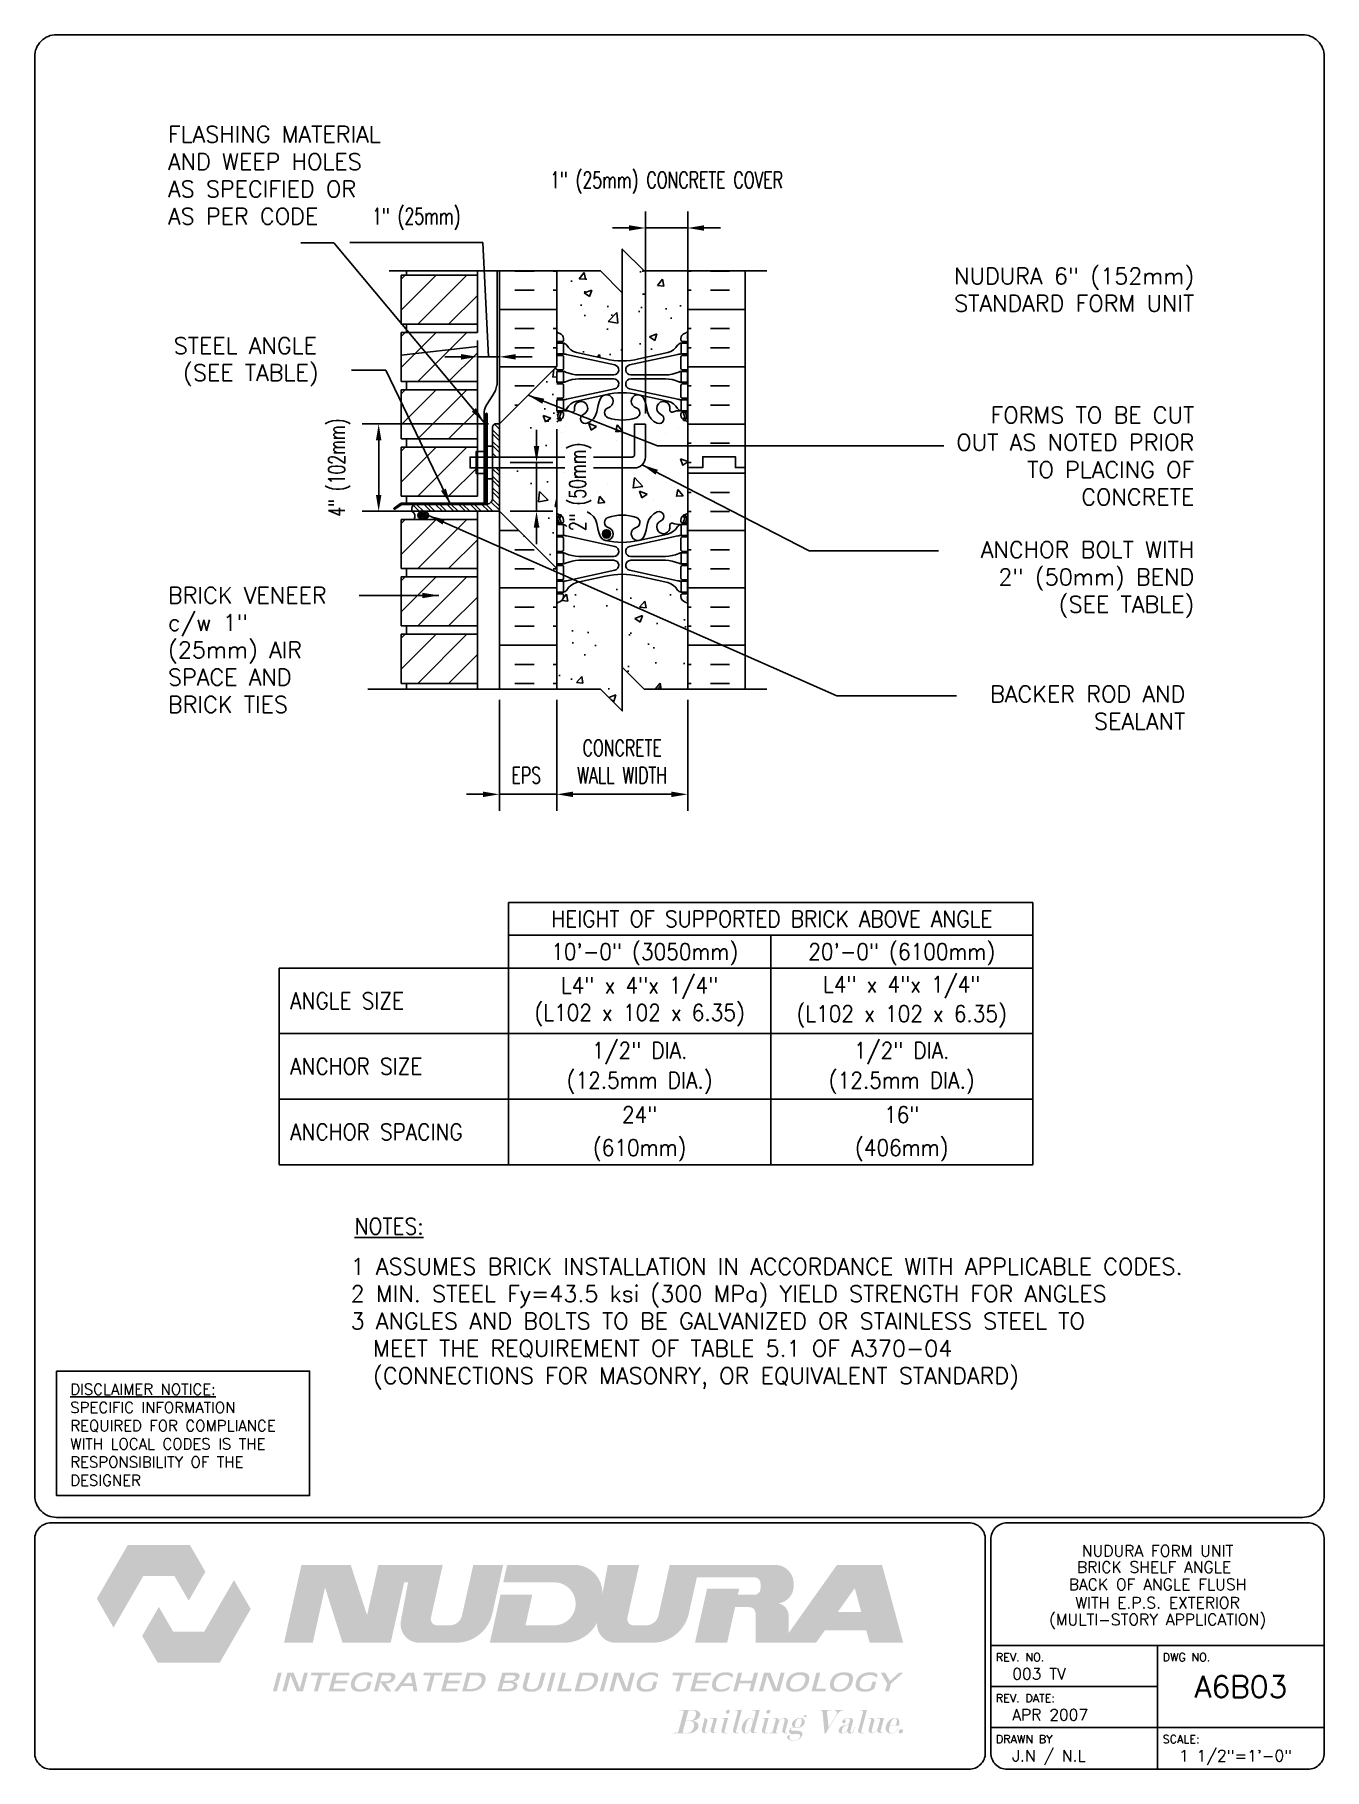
# Paper-space layout 'A6B03' of a CAD drawing. Header units: inches. Extents: x 0.42 to 7.8, y 0.49 to 10.41.
# The model-space entities are those that its viewports show. They can reach past a viewport. Long polylines and large blocks are cut down to what shows.
import ezdxf
from ezdxf.enums import TextEntityAlignment as Align

# ---------------------------------------------------------------- set-up
doc = ezdxf.new("R2010")
doc.units = ezdxf.units.IN
doc.header["$LTSCALE"] = 0.5
doc.header["$MEASUREMENT"] = 0
doc.linetypes.add('DASHED2', pattern=[0.375, 0.25, -0.125])
doc.linetypes.add('HIDDEN2', pattern=[0.1875, 0.125, -0.0625])
for name, color, linetype in [('HATCH', 12, 'Continuous'), ('LINE15', 9, 'Continuous'), ('LINE18', 9, 'Continuous'), ('line25', 2, 'Continuous'), ('LINE3', 3, 'Continuous'), ('LINE50', 5, 'Continuous'), ('LINE9', 9, 'Continuous'), ('LOGO', 7, 'Continuous'), ('NEW', 2, 'Continuous'), ('TBK_LINE65', 3, 'Continuous'), ('TBK_TEXT', 4, 'Continuous'), ('TEXT', 4, 'Continuous')]:
    doc.layers.add(name, color=color, linetype=linetype)
doc.styles.add('DIM', font='romans.shx', dxfattribs={"width": 0.7})
doc.styles.add('ROMANS', font='romans.shx', dxfattribs={"height": 0.75})
doc.styles.get("Standard").update_dxf_attribs({"font": 'romans.shx', "height": 0.75})
doc.dimstyles.new('ext_8', dxfattribs={"dimscale": 8, "dimtxt": 0.09375, "dimasz": 0.09375, "dimexe": 0.09375, "dimexo": 0.0625, "dimgap": 0.0625, "dimtad": 1, "dimdec": 1, "dimzin": 3, "dimdsep": 46, "dimlunit": 4, "dimtxsty": 'DIM', "dimcen": 0.09, "dimdle": 0.09375, "dimclrt": 4, "dimadec": 0, "dimazin": 0, "dimtfac": 1, "dimtdec": 1, "dimtmove": 2, "dimatfit": 3, "dimfxl": 0, "dimfrac": 2, "dimtolj": 1, "dimtzin": 0, "dimarcsym": 0})

psp = doc.layouts.new('A6B03')

# ---------------------------------------------------------------- texts
at = {"layer": 'TBK_TEXT', "color": 7, "style": 'ROMANS'}
for s, p in [('REV. NO.', (5.9215, 1.107)), ('DWG NO.', (6.876, 1.107)), ('REV. DATE:', (5.9215, 0.8726)), ('DRAWN BY', (5.9215, 0.6382)), ('SCALE:', (6.876, 0.6382))]:
    psp.add_text(s, height=0.04688, dxfattribs=at).set_placement(p)
at = {"layer": 'TEXT', "insert": (0.6237, 2.6948), "char_height": 0.0625, "width": 1.41371, "attachment_point": 1, "style": 'ROMANS'}
psp.add_mtext('{\\Fromans.shx|c1;\\LDISCLAIMER NOTICE:\\l\\PSPECIFIC INFORMATION REQUIRED FOR COMPLIANCE WITH LOCAL CODES IS THE RESPONSIBILITY OF THE DESIGNER}', dxfattribs=at)

msp = doc.modelspace()

# ---------------------------------------------------------------- texts
at = {"layer": 'TEXT', "style": 'ROMANS'}
for s, p in [(' STEEL ANGLE', (116.411, 84.991)), (' (SEE TABLE)', (116.839, 83.755))]:
    msp.add_text(s, height=0.75, dxfattribs=at).set_placement(p, align=Align.MIDDLE_LEFT)
at = {"layer": 'TEXT', "style": 'ROMANS', "width": 0.9}
for s, p in [('HEIGHT OF SUPPORTED BRICK ABOVE ANGLE', (144.31, 58.75)), (' 10\'-0" (3050mm)', (138.259, 57.25)), ('20\'-0" (6100mm)', (150.259, 57.25)), ('L4" x 4"x 1/4"', (138.259, 55.712)), ('L4" x 4"x 1/4"', (150.259, 55.749)), ('(L102 x 102 x 6.35)', (138.259, 54.465)), ('(L102 x 102 x 6.35)', (150.259, 54.41)), ('1/2" DIA.', (138.259, 52.729)), ('1/2" DIA.', (150.259, 52.729)), ('(12.5mm DIA.)', (138.259, 51.365)), ('(12.5mm DIA.)', (150.259, 51.365)), ('24"', (138.259, 49.79)), ('16"', (150.259, 49.79)), ('(610mm)', (138.259, 48.282)), ('(406mm)', (150.259, 48.282))]:
    msp.add_text(s, height=0.75, dxfattribs=at).set_placement(p, align=Align.MIDDLE_CENTER)
for s, p in [('ANGLE SIZE', (122.259, 55)), ('ANCHOR SIZE', (122.259, 52)), ('ANCHOR SPACING', (122.259, 49))]:
    msp.add_text(s, height=0.75, dxfattribs=at).set_placement(p, align=Align.MIDDLE_LEFT)
at = {"layer": 'TEXT', "width": 0.9}
msp.add_text('%%UNOTES:', height=0.75, dxfattribs=at).set_placement((125.209, 44.309))
at = {"layer": 'TEXT', "insert": (116.663, 95.04), "char_height": 0.75, "width": 10.72357, "attachment_point": 1}
msp.add_mtext('FLASHING MATERIAL AND WEEP HOLES AS SPECIFIED OR AS PER CODE', dxfattribs=at)
at = {"layer": 'TEXT', "color": 4, "char_height": 0.75, "attachment_point": 5, "style": 'DIM'}
for s, insert in [('\\A1;1" (25mm) CONCRETE COVER', (139.49, 92.448)), ('\\A1;1" (25mm)', (128.032, 90.791))]:
    msp.add_mtext(s, dxfattribs=dict(at, insert=insert))
at = {"layer": 'TEXT', "char_height": 0.75, "style": 'ROMANS'}
for s, insert, width, attachment_point in [('NUDURA 6" (152mm) STANDARD FORM UNIT', (163.653, 88.551), 12.0932, 3), ('FORMS TO BE CUT OUT AS NOTED PRIOR TO PLACING OF CONCRETE', (163.653, 82.189), 12.0932, 3), ('ANCHOR BOLT WITH 2" (50mm) BEND (SEE TABLE)', (163.653, 76.026), 12.0932, 3), ('BRICK VENEER c/w 1" (25mm) AIR SPACE AND BRICK TIES', (116.663, 73.941), 8.74294, 1), ('BACKER ROD AND SEALANT', (163.242, 69.419), 12.0932, 3), ('1 ASSUMES BRICK INSTALLATION IN ACCORDANCE WITH APPLICABLE CODES.\\P2 MIN. STEEL Fy=43.5 ksi (300 MPa) YIELD STRENGTH FOR ANGLES\\P3 ANGLES AND BOLTS TO BE GALVANIZED OR STAINLESS STEEL TO   \\P  MEET THE REQUIREMENT OF TABLE 5.1 OF A370-04 \\P  (CONNECTIONS FOR MASONRY, OR EQUIVALENT STANDARD)', (125.026, 43.215), 39.88012, 1)]:
    msp.add_mtext(s, dxfattribs=dict(at, insert=insert, width=width, attachment_point=attachment_point))

# ---------------------------------------------------------------- blocks, each defined once
blk = doc.blocks.new('TITLEBLOCK-Tag')
at = {"style": 'ROMANS'}
for tag, height, p in [('TITLE_LINE_1', 0.065, (0.927, -0.1328)), ('TITLE_LINE_2', 0.065, (0.9294, -0.2258)), ('CENTRE-LINE-3', 0.065, (0.927, -0.3246)), ('TITLE_LINE_4', 0.065, (0.927, -0.4299)), ('TITLE_LINE_5', 0.065, (0.927, -0.526)), ('DWG', 0.125, (1.4043, -0.9102))]:
    blk.add_attdef(tag, text='', height=height, dxfattribs=at).set_placement(p, align=Align.MIDDLE_CENTER)
for tag, p in [('LATEST_REVISION', (0.0954, -0.8366)), ('REVISION_DATE', (0.0954, -1.071)), ('DRAWN_BY', (0.0954, -1.3053)), ('SCALE', (1.0499, -1.3053))]:
    blk.add_attdef(tag, text='', height=0.065, dxfattribs=at).set_placement(p, align=Align.MIDDLE_LEFT)
blk = doc.blocks.new('*D2')
at = {"layer": 'Defpoints', "color": 0}
for p in [(134.459, 69.273), (140.459, 69.273), (134.459, 64.453)]:
    blk.add_point(p, dxfattribs=at)
at = {"layer": 'TEXT', "color": 0, "lineweight": -2}
for p, q in [((134.459, 68.773), (134.459, 63.703)), ((140.459, 68.773), (140.459, 63.703)), ((139.709, 64.453), (135.209, 64.453))]:
    blk.add_line(p, q, dxfattribs=at)
at = {"layer": 'TEXT', "color": 0}
for points in [[(135.209, 64.578), (135.209, 64.328), (134.459, 64.453)], [(139.709, 64.578), (139.709, 64.328), (140.459, 64.453)]]:
    blk.add_solid(points, dxfattribs=at)
at = {"layer": 'TEXT', "color": 4, "insert": (137.459, 65.953), "char_height": 0.75, "attachment_point": 5, "style": 'DIM'}
blk.add_mtext('\\A1;CONCRETE\\PWALL WIDTH', dxfattribs=at)
blk = doc.blocks.new('*D3')
at = {"layer": 'Defpoints', "color": 0}
for p in [(131.834, 69.273), (134.459, 69.273), (131.834, 64.453)]:
    blk.add_point(p, dxfattribs=at)
at = {"layer": 'TEXT', "color": 0, "lineweight": -2}
for p, q in [((131.834, 68.773), (131.834, 63.703)), ((134.459, 68.773), (134.459, 63.703)), ((131.084, 64.453), (130.334, 64.453)), ((134.459, 64.453), (131.834, 64.453)), ((135.209, 64.453), (135.959, 64.453))]:
    blk.add_line(p, q, dxfattribs=at)
at = {"layer": 'TEXT', "color": 0}
for points in [[(131.084, 64.578), (131.084, 64.328), (131.834, 64.453)], [(135.209, 64.578), (135.209, 64.328), (134.459, 64.453)]]:
    blk.add_solid(points, dxfattribs=at)
at = {"layer": 'TEXT', "color": 4, "insert": (133.071, 65.327), "char_height": 0.75, "attachment_point": 5, "style": 'DIM'}
blk.add_mtext('\\A1;EPS', dxfattribs=at)
blk = doc.blocks.new('*D5')
at = {"layer": 'Defpoints', "color": 0}
for p in [(131.834, 81.408), (126.308, 77.408), (131.834, 77.408)]:
    blk.add_point(p, dxfattribs=at)
at = {"layer": 'TEXT', "color": 0, "lineweight": -2}
for p, q in [((131.334, 81.408), (125.558, 81.408)), ((126.308, 80.658), (126.308, 78.158)), ((131.334, 77.408), (125.558, 77.408))]:
    blk.add_line(p, q, dxfattribs=at)
at = {"layer": 'TEXT', "color": 0}
for points in [[(126.183, 80.658), (126.433, 80.658), (126.308, 81.408)], [(126.183, 78.158), (126.433, 78.158), (126.308, 77.408)]]:
    blk.add_solid(points, dxfattribs=at)
at = {"layer": 'TEXT', "color": 4, "insert": (124.508, 79.408), "char_height": 0.75, "attachment_point": 5, "rotation": 90, "style": 'DIM'}
blk.add_mtext('\\A1;4" (102mm)', dxfattribs=at)
blk = doc.blocks.new('*D4')
at = {"layer": 'Defpoints', "color": 0}
for p in [(131.834, 79.642), (133.536, 79.642), (131.834, 77.408)]:
    blk.add_point(p, dxfattribs=at)
at = {"layer": 'TEXT', "color": 0, "lineweight": -2}
for p, q in [((133.536, 80.392), (133.536, 81.142)), ((132.334, 79.642), (134.286, 79.642)), ((133.536, 77.408), (133.536, 79.642)), ((132.334, 77.408), (134.286, 77.408)), ((133.536, 76.658), (133.536, 75.908))]:
    blk.add_line(p, q, dxfattribs=at)
at = {"layer": 'TEXT', "color": 0}
for points in [[(133.411, 80.392), (133.661, 80.392), (133.536, 79.642)], [(133.411, 76.658), (133.661, 76.658), (133.536, 77.408)]]:
    blk.add_solid(points, dxfattribs=at)
at = {"layer": 'TEXT', "color": 4, "insert": (135.541, 78.525), "char_height": 0.75, "attachment_point": 5, "rotation": 90, "style": 'DIM'}
blk.add_mtext('\\A1;2" (50mm)', dxfattribs=at)

# ---------------------------------------------------------------- dimensions: what is measured, and where the dimension line sits
at = {"layer": 'TEXT'}
dim = msp.add_linear_dim(base=(126.308, 77.408), p1=(131.834, 81.408), p2=(131.834, 77.408), angle=90, text='4" (102mm)', dimstyle='ext_8', override={"dimasz": 0.09375, "dimtmove": 1}, dxfattribs=at)
dim.commit()
dim.dimension.update_dxf_attribs({"geometry": '*D5', "text_midpoint": (125.579, 79.408), "dimtype": 160})
for base, p1, p2, angle, text, picture, middle in [((133.536, 79.642), (131.834, 77.408), (131.834, 79.642), 90, '2" (50mm)', '*D4', (135.541, 78.525)), ((131.834, 64.453), (134.459, 69.273), (131.834, 69.273), 180, 'EPS', '*D3', (133.071, 65.327))]:
    dim = msp.add_linear_dim(base=base, p1=p1, p2=p2, angle=angle, text=text, dimstyle='ext_8', dxfattribs=at)
    dim.commit()
    dim.dimension.update_dxf_attribs({"geometry": picture, "text_midpoint": middle, "dimtype": 160})
dim = msp.add_linear_dim(base=(134.459, 64.453), p1=(140.459, 69.273), p2=(134.459, 69.273), angle=180, text='CONCRETE\\PWALL WIDTH', dimstyle='ext_8', dxfattribs=at)
dim.commit()
dim.dimension.update_dxf_attribs({"geometry": '*D2', "text_midpoint": (137.459, 65.953)})

# ---------------------------------------------------------------- hatches: boundary and pattern name
at = {"layer": 'HATCH'}
h = msp.add_hatch(dxfattribs=at)
h.set_pattern_fill('AR-CONC', color=256, scale=0.5)
h.paths.add_polyline_path([(140.315, 73.268, -0.317837), (140.149, 73.504), (140.149, 73.572, -0.414214), (140.211, 73.634), (140.259, 73.634), (140.259, 73.704), (140.154, 73.704, -0.188973), (139.998, 73.799, 0.196323), (139.549, 74.145), (138.227, 74.436, 0.057795), (137.459, 74.525, 0.057795), (136.691, 74.436), (135.369, 74.145, 0.196323), (134.92, 73.799, -0.188973), (134.764, 73.704), (134.659, 73.704), (134.659, 73.634), (134.706, 73.634, -0.414214), (134.769, 73.572), (134.769, 73.504, -0.317837), (134.602, 73.268, 0.082415), (134.459, 73.189), (134.459, 69.273), (136.459, 69.273), (137.459, 68.273), (137.459, 70.273), (138.459, 69.273), (140.459, 69.273), (140.459, 73.189, 0.082415)])
h.paths.add_polyline_path([(136.459, 88.408), (134.459, 88.408), (134.459, 85.626, 0.082415), (134.602, 85.547, -0.317837), (134.769, 85.312), (134.769, 85.244, -0.414214), (134.706, 85.182), (134.659, 85.182), (134.659, 85.112), (134.764, 85.112, -0.188973), (134.92, 85.017, 0.196323), (135.369, 84.671), (136.691, 84.38, 0.057795), (137.459, 84.291, 0.057795), (138.227, 84.38), (139.549, 84.671, 0.196323), (139.998, 85.017, -0.188973), (140.154, 85.112), (140.259, 85.112), (140.259, 85.182), (140.211, 85.182, -0.414214), (140.149, 85.244), (140.149, 85.312, -0.317837), (140.315, 85.547, 0.082415), (140.459, 85.626), (140.459, 88.408), (138.459, 88.408), (137.459, 89.408), (137.459, 87.408)])
at = {"layer": 'HATCH', "linetype": 'HIDDEN2'}
h = msp.add_hatch(dxfattribs=at)
h.set_pattern_fill('ANSI31', color=256, scale=8, style=0)
h.set_pattern_definition([(45, (23.6663, -4.3196), (-0.707107, 0.707107), [])])
h.paths.add_polyline_path([(127.334, 88.22), (127.334, 85.97), (130.834, 85.97), (130.834, 88.22)])
h = msp.add_hatch(dxfattribs=at)
h.set_pattern_fill('ANSI31', color=256, scale=8, style=0)
h.set_pattern_definition([(45, (23.6663, -6.9446), (-0.707107, 0.707107), [])])
h.paths.add_polyline_path([(127.334, 85.595), (127.334, 83.345), (130.834, 83.345), (130.834, 85.595)])
at = {"layer": 'HATCH'}
h = msp.add_hatch(dxfattribs=at)
h.set_pattern_fill('AR-CONC', color=256, scale=0.5, style=0)
h.set_pattern_definition([(130, (246.92, -79.0427), (-3.5863, -0.31376), [0.375, -4.125]), (185, (246.92, -79.0427), (0.69376, 3.76096), [0.3, -3.3]), (79.5486, (246.621, -79.0688), (-2.892547, 3.4472), [0.3187, -3.50571]), (133.8158, (246.92, -78.0427), (-5.33621, -0.827595), [0.5625, -6.1875]), (83.3644, (246.475, -78.1116), (-4.67331, 4.87059), [0.47805, -5.25856]), (188.8158, (246.92, -78.0427), (-4.67331, 4.8706), [0.45, -4.95]), (159, (246.42, -78.2927), (-2.984535, -2.013094), [0.375, -4.125]), (214, (246.42, -78.2927), (-1.21658, 3.62575), [0.3, -3.3]), (108.5486, (246.1712, -78.4604), (-4.201113, 1.61265), [0.3187, -3.50571]), (142.5, (246.9199, -79.0427), (-0.060799, 1.664469), [0, -3.26, 0, -3.35, 0, -3.3125]), (172.5, (246.9199, -79.0427), (-1.315348, 1.972059), [0, -1.91, 0, -3.185, 0, -1.2625]), (212.5, (248.0349, -79.0427), (-2.669112, -0.112774), [0, -1.25, 0, -3.9, 0, -5.175]), (222.5, (248.535, -79.0427), (-2.91593, 0.500525), [0, -1.625, 0, -2.59, 0, -3.675])])
h.paths.add_polyline_path([(134.459, 74.783), (134.459, 79.392), (131.834, 79.392), (131.834, 77.408)])
h.paths.add_polyline_path([(134.459, 84.033), (131.834, 81.408), (131.834, 79.892), (134.459, 79.892)])
at = {"layer": 'HATCH', "linetype": 'HIDDEN2'}
h = msp.add_hatch(dxfattribs=at)
h.set_pattern_fill('ANSI31', color=256, scale=8, style=0)
h.set_pattern_definition([(45, (23.6663, -9.5696), (-0.707107, 0.707107), [])])
h.paths.add_polyline_path([(127.334, 82.97), (127.334, 80.72), (130.834, 80.72), (130.834, 82.97)])
at = {"layer": 'HATCH'}
h = msp.add_hatch(dxfattribs=at)
h.set_pattern_fill('STEEL', color=256, scale=3, style=0)
h.set_pattern_definition([(135, (246.9199, -74.2266), (0.26516504, 0.26516504), []), (135, (246.9199, -74.0391), (0.26516504, 0.26516504), [])])
h.paths.add_polyline_path([(131.834, 77.408), (131.834, 79.392), (131.521, 79.392), (131.521, 78.033, -0.414214), (131.209, 77.72), (127.99, 77.72, 0.414214), (127.834, 77.564), (127.834, 77.408)])
h.paths.add_polyline_path([(131.834, 81.408), (131.678, 81.408, 0.414214), (131.521, 81.252), (131.521, 79.892), (131.834, 79.892)])
at = {"layer": 'HATCH', "linetype": 'HIDDEN2'}
h = msp.add_hatch(dxfattribs=at)
h.set_pattern_fill('ANSI31', color=256, scale=8, style=0)
h.set_pattern_definition([(45, (23.6663, -12.1946), (-0.707107, 0.707107), [])])
h.paths.add_polyline_path([(127.334, 80.345), (127.334, 78.095), (130.834, 78.095), (130.834, 80.345)])
h = msp.add_hatch(dxfattribs=at)
h.set_pattern_fill('ANSI31', color=256, scale=8, style=0)
h.set_pattern_definition([(45, (23.6663, -15.5071), (-0.707107, 0.707107), [])])
h.paths.add_polyline_path([(127.334, 77.033), (127.334, 74.783), (130.834, 74.783), (130.834, 77.033)])
at = {"layer": 'HATCH'}
h = msp.add_hatch(dxfattribs=at)
h.set_pattern_fill('AR-SAND', color=256, scale=0.01, style=0)
h.set_pattern_definition([(37.5, (27.862825, -74.226613), (-0.0006299336, 0.0192682377), [0, -0.0152, 0, -0.017, 0, -0.01625]), (7.5, (27.862825, -74.226613), (0.017697767, 0.0282214607), [0, -0.0082, 0, -0.0137, 0, -0.00525]), (327.5, (27.850525, -74.226613), (0.0311414186, 5.65905e-05), [0, -0.005, 0, -0.018, 0, -0.0235]), (317.5, (27.850525, -74.226613), (0.030061266, 0.0087767556), [0, -0.0025, 0, -0.0118, 0, -0.0135])])
edge = h.paths.add_edge_path()
edge.add_ellipse((128.346, 77.22), major_axis=(-0.251, 0), ratio=0.747219, start_angle=0, end_angle=360)
at = {"layer": 'HATCH', "linetype": 'HIDDEN2'}
h = msp.add_hatch(dxfattribs=at)
h.set_pattern_fill('ANSI31', color=256, scale=8, style=0)
h.set_pattern_definition([(45, (23.6663, -18.1321), (-0.707107, 0.707107), [])])
h.paths.add_polyline_path([(127.334, 74.408), (127.334, 72.158), (130.834, 72.158), (130.834, 74.408)])
h = msp.add_hatch(dxfattribs=at)
h.set_pattern_fill('ANSI31', color=256, scale=8, style=0)
h.set_pattern_definition([(45, (23.6663, -20.7571), (-0.707107, 0.707107), [])])
h.paths.add_polyline_path([(127.334, 71.783), (127.334, 69.533), (130.834, 69.533), (130.834, 71.783)])
at = {"layer": 'LINE3'}
msp.add_hatch(color=256, dxfattribs=at).paths.add_polyline_path([(136.553, 76.374, 1), (136.928, 76.374, 1)])

# ---------------------------------------------------------------- linework, layer by layer
at = {"color": 9}
msp.add_arc((127.693, 77.173), 0.273, 329.10608, 59.10608, dxfattribs=at)
msp.add_ellipse((128.346, 77.22), major_axis=(-0.251, 0), ratio=0.747219, dxfattribs=at)
at = {"layer": 'HATCH'}
for p, q in [((132.547, 88.398), (133.422, 88.398)), ((134.297, 88.398), (134.459, 88.398)), ((140.62, 88.398), (140.459, 88.398)), ((142.37, 88.398), (141.495, 88.398)), ((132.547, 87.523), (133.422, 87.523)), ((134.297, 87.523), (134.459, 87.523)), ((140.62, 87.523), (140.459, 87.523)), ((142.37, 87.523), (141.495, 87.523)), ((131.834, 86.648), (134.459, 86.648)), ((143.084, 86.648), (140.459, 86.648)), ((132.547, 85.773), (133.422, 85.773)), ((134.297, 85.773), (134.459, 85.773)), ((140.62, 85.773), (140.459, 85.773)), ((142.37, 85.773), (141.495, 85.773)), ((132.547, 84.898), (133.422, 84.898)), ((134.297, 84.898), (134.459, 84.898)), ((140.62, 84.898), (140.459, 84.898)), ((142.37, 84.898), (141.495, 84.898)), ((131.834, 84.023), (134.449, 84.023)), ((143.084, 84.023), (140.459, 84.023)), ((132.547, 83.148), (133.422, 83.148)), ((140.62, 83.148), (140.459, 83.148)), ((142.37, 83.148), (141.495, 83.148)), ((131.209, 81.783), (131.271, 81.846)), ((132.547, 82.273), (132.699, 82.273)), ((140.62, 82.273), (140.459, 82.273)), ((142.37, 82.273), (141.495, 82.273)), ((131.209, 81.607), (131.271, 81.669)), ((131.209, 81.253), (131.271, 81.316)), ((131.209, 81.076), (131.271, 81.139)), ((134.699, 80.994), (134.699, 80.994)), ((134.853, 81.275), (134.853, 81.275)), ((136.283, 81.295), (135.933, 81.429)), ((136.034, 81.125), (135.933, 81.427)), ((136.283, 81.295), (136.035, 81.127)), ((136.863, 81.316), (136.863, 81.316)), ((137.174, 81.05), (137.232, 81.363)), ((137.473, 81.078), (137.174, 81.052)), ((137.473, 81.078), (137.232, 81.365)), ((137.368, 81.107), (137.368, 81.107)), ((138.422, 81.779), (138.422, 81.779)), ((140.037, 81.22), (140.037, 81.22)), ((143.084, 81.398), (140.459, 81.398)), ((131.209, 80.723), (131.271, 80.785)), ((131.209, 80.546), (131.271, 80.609)), ((131.209, 80.192), (131.271, 80.255)), ((137.179, 80.659), (137.179, 80.659)), ((137.769, 80.774), (137.769, 80.774)), ((139.073, 80.41), (139.073, 80.41)), ((139.431, 80.964), (139.431, 80.964)), ((140.324, 80.245), (140.324, 80.245)), ((140.62, 80.523), (140.459, 80.523)), ((142.37, 80.523), (141.495, 80.523)), ((131.209, 80.016), (131.271, 80.078)), ((131.209, 79.662), (131.271, 79.725)), ((131.209, 79.485), (131.271, 79.548)), ((140.236, 79.512), (140.134, 79.814)), ((140.459, 79.692), (140.135, 79.817)), ((140.459, 79.665), (140.236, 79.514)), ((140.62, 79.648), (140.459, 79.648)), ((131.209, 79.132), (131.271, 79.194)), ((131.209, 78.955), (131.271, 79.018)), ((131.209, 78.601), (131.271, 78.664)), ((134.789, 79.163), (134.789, 79.163)), ((135.015, 79.286), (135.015, 79.286)), ((135.186, 79.181), (135.186, 79.181)), ((136.801, 78.622), (136.801, 78.622)), ((137.855, 79.294), (137.855, 79.294)), ((137.931, 78.785), (137.931, 78.785)), ((137.947, 78.748), (137.947, 78.748)), ((137.96, 78.473), (138.015, 78.947)), ((138.405, 78.543), (138.015, 78.949)), ((139.47, 78.735), (139.47, 78.735)), ((143.084, 79.148), (140.459, 79.148)), ((131.209, 78.425), (131.271, 78.487)), ((131.209, 78.071), (131.271, 78.134)), ((131.209, 77.894), (131.271, 77.957)), ((136.316, 78.296), (136.316, 78.296)), ((136.363, 77.78), (136.421, 78.093)), ((136.662, 77.808), (136.421, 78.095)), ((138.405, 78.543), (137.96, 78.475)), ((138.354, 78.028), (138.252, 78.33)), ((138.603, 78.198), (138.253, 78.333)), ((138.603, 78.198), (138.354, 78.03)), ((138.883, 77.944), (138.883, 77.944)), ((139.841, 78.498), (139.841, 78.498)), ((139.949, 78.093), (140.007, 78.407)), ((140.248, 78.122), (139.949, 78.096)), ((140.248, 78.122), (140.007, 78.409)), ((140.62, 78.273), (140.459, 78.273)), ((142.37, 78.273), (141.495, 78.273)), ((127.228, 77.626), (127.384, 77.782)), ((127.675, 77.72), (127.738, 77.782)), ((127.852, 77.72), (127.915, 77.782)), ((128.206, 77.72), (128.268, 77.782)), ((128.383, 77.72), (128.445, 77.782)), ((128.736, 77.72), (128.799, 77.782)), ((128.913, 77.72), (128.976, 77.782)), ((129.267, 77.72), (129.329, 77.782)), ((129.443, 77.72), (129.506, 77.783)), ((129.797, 77.72), (129.86, 77.783)), ((129.974, 77.72), (130.036, 77.783)), ((130.327, 77.72), (130.39, 77.783)), ((130.504, 77.72), (130.567, 77.783)), ((130.858, 77.72), (130.92, 77.783)), ((131.035, 77.72), (131.097, 77.783)), ((134.853, 77.356), (134.853, 77.356)), ((136.662, 77.808), (136.363, 77.782)), ((136.733, 77.688), (136.733, 77.688)), ((139.649, 77.187), (139.649, 77.187)), ((140.62, 77.398), (140.459, 77.398)), ((142.37, 77.398), (141.495, 77.398)), ((131.834, 76.523), (132.718, 76.523)), ((136.377, 76.632), (136.377, 76.632)), ((139.262, 76.776), (139.262, 76.776)), ((143.084, 76.523), (140.459, 76.523)), ((132.547, 75.648), (133.422, 75.648)), ((140.62, 75.648), (140.459, 75.648)), ((142.37, 75.648), (141.495, 75.648)), ((132.547, 74.773), (133.422, 74.773)), ((134.297, 74.773), (134.459, 74.773)), ((140.62, 74.773), (140.459, 74.773)), ((142.37, 74.773), (141.495, 74.773)), ((131.834, 73.898), (134.459, 73.898)), ((143.084, 73.898), (140.459, 73.898)), ((132.547, 73.023), (133.422, 73.023)), ((134.297, 73.023), (134.459, 73.023)), ((140.62, 73.023), (140.459, 73.023)), ((142.37, 73.023), (141.495, 73.023)), ((132.547, 72.148), (133.422, 72.148)), ((134.297, 72.148), (134.459, 72.148)), ((140.62, 72.148), (140.459, 72.148)), ((142.37, 72.148), (141.495, 72.148)), ((131.834, 71.273), (134.459, 71.273)), ((143.084, 71.273), (140.459, 71.273)), ((132.547, 70.398), (133.422, 70.398)), ((134.297, 70.398), (134.459, 70.398)), ((140.62, 70.398), (140.459, 70.398)), ((142.37, 70.398), (141.495, 70.398)), ((132.547, 69.523), (133.422, 69.523)), ((134.297, 69.523), (134.459, 69.523)), ((140.62, 69.523), (140.459, 69.523)), ((142.37, 69.523), (141.495, 69.523))]:
    msp.add_line(p, q, dxfattribs=at)
at = {"layer": 'LINE15', "linetype": 'HIDDEN2'}
for p, q in [((137.921, 79.892), (136.151, 79.892)), ((138.021, 79.392), (136.151, 79.392))]:
    msp.add_line(p, q, dxfattribs=at)
msp.add_lwpolyline([(138.021, 79.392, 0.414214), (138.521, 79.892), (138.521, 81.392), (138.021, 81.392), (138.021, 79.992, -0.414214), (137.921, 79.892)], format="xyb", dxfattribs=at)
for points in [[(134.832, 79.892), (130.771, 79.892)], [(130.771, 79.392), (134.832, 79.392)]]:
    msp.add_lwpolyline(points, dxfattribs=at)
at = {"layer": 'LINE18'}
for points in [[(131.521, 78.892), (131.271, 78.892), (131.271, 80.392), (131.521, 80.392)], [(131.271, 79.142), (130.771, 79.142), (130.771, 80.142), (131.271, 80.142)]]:
    msp.add_lwpolyline(points, close=True, dxfattribs=at)
msp.add_lwpolyline([(130.771, 79.392), (130.49, 79.392), (130.49, 79.892), (130.771, 79.892)], dxfattribs=at)
at = {"layer": 'line25', "linetype": 'HIDDEN2'}
for p, q in [((130.834, 88.22), (127.334, 88.22)), ((127.334, 85.97), (127.334, 88.22)), ((127.584, 88.22), (127.584, 88.408)), ((130.834, 85.595), (130.834, 88.408)), ((130.834, 85.97), (127.334, 85.97)), ((127.584, 85.595), (127.584, 85.97)), ((130.834, 85.595), (127.334, 85.595)), ((127.334, 83.345), (127.334, 85.595)), ((130.834, 82.595), (130.834, 85.22)), ((130.834, 83.345), (127.334, 83.345)), ((130.834, 82.97), (127.334, 82.97)), ((127.334, 80.72), (127.334, 82.97)), ((127.584, 82.97), (127.584, 83.345)), ((130.834, 79.97), (130.834, 82.595)), ((130.834, 80.72), (127.334, 80.72)), ((130.834, 80.345), (127.334, 80.345)), ((127.334, 78.095), (127.334, 80.345)), ((127.584, 80.345), (127.584, 80.72)), ((130.834, 78.095), (130.834, 80.345)), ((130.834, 78.095), (127.334, 78.095)), ((127.584, 77.782), (127.584, 78.095)), ((130.834, 77.033), (127.334, 77.033)), ((130.834, 77.033), (127.334, 77.033)), ((127.334, 74.783), (127.334, 77.033)), ((130.834, 72.158), (130.834, 77.408)), ((130.834, 74.783), (127.334, 74.783)), ((127.584, 74.408), (127.584, 74.783)), ((130.834, 74.408), (127.334, 74.408)), ((127.334, 72.158), (127.334, 74.408)), ((130.834, 72.158), (127.334, 72.158)), ((130.834, 71.783), (127.334, 71.783)), ((127.334, 69.533), (127.334, 71.783)), ((127.584, 71.783), (127.584, 72.158)), ((130.834, 69.533), (130.834, 72.158)), ((130.834, 69.533), (127.334, 69.533)), ((127.584, 69.273), (127.584, 69.533)), ((130.834, 69.273), (130.834, 69.533))]:
    msp.add_line(p, q, dxfattribs=at)
at = {"layer": 'line25'}
for p, q in [((134.459, 84.033), (134.459, 88.408)), ((140.459, 88.408), (140.459, 79.408)), ((140.459, 79.408), (140.459, 69.273)), ((134.459, 69.273), (134.459, 74.783))]:
    msp.add_line(p, q, dxfattribs=at)
at = {"layer": 'LINE3'}
msp.add_line((137.459, 70.273), (137.459, 87.408), dxfattribs=at)
msp.add_circle((136.74, 76.374), 0.188, dxfattribs=at)
at = {"layer": 'LINE50'}
for p, q in [((131.834, 81.408), (131.834, 88.408)), ((143.084, 79.408), (143.084, 88.408)), ((131.834, 86.273), (131.834, 86.6)), ((143.084, 69.273), (143.084, 79.408)), ((131.834, 69.273), (131.834, 77.408))]:
    msp.add_line(p, q, dxfattribs=at)
for points in [[(140.459, 79.408), (141.146, 79.408), (141.146, 79.908), (142.646, 79.908), (142.646, 79.408), (143.084, 79.408)], [(143.084, 79.408), (142.646, 79.408), (142.646, 79.908), (141.146, 79.908), (141.146, 79.408), (140.459, 79.408)]]:
    msp.add_lwpolyline(points, dxfattribs=at)
at = {"layer": 'LINE9', "linetype": 'DASHED2'}
for p, q in [((131.733, 83.312), (131.733, 88.408)), ((127.334, 84.551), (130.834, 84.947)), ((131.146, 81.978), (131.146, 77.783))]:
    msp.add_line(p, q, dxfattribs=at)
at = {"layer": 'LINE9'}
for p, q in [((134.459, 85.182), (134.706, 85.182)), ((134.469, 85.302), (134.469, 85.488)), ((134.569, 85.112), (134.569, 85.182)), ((134.659, 85.112), (134.659, 85.182)), ((134.769, 85.312), (134.769, 85.244)), ((140.149, 85.312), (140.149, 85.244)), ((140.459, 85.182), (140.211, 85.182)), ((140.259, 85.112), (140.259, 85.182)), ((140.349, 85.112), (140.349, 85.182)), ((140.449, 85.302), (140.449, 85.488)), ((134.459, 84.542), (134.706, 84.542)), ((134.569, 84.542), (134.569, 84.612)), ((134.659, 84.542), (134.659, 84.612)), ((134.769, 83.944), (134.769, 84.479)), ((134.908, 84.588), (137.119, 84.106)), ((135.369, 84.671), (136.691, 84.38)), ((140.01, 84.588), (137.799, 84.106)), ((139.549, 84.671), (138.227, 84.38)), ((140.149, 83.944), (140.149, 84.479)), ((140.459, 84.542), (140.211, 84.542)), ((140.259, 84.542), (140.259, 84.612)), ((140.349, 84.542), (140.349, 84.612)), ((134.459, 83.882), (134.706, 83.882)), ((134.569, 83.812), (134.569, 83.882)), ((134.659, 83.812), (134.659, 83.882)), ((135.474, 83.652), (137.07, 83.652)), ((135.474, 83.472), (137.07, 83.472)), ((139.444, 83.652), (137.848, 83.652)), ((139.444, 83.472), (137.848, 83.472)), ((140.459, 83.882), (140.211, 83.882)), ((140.259, 83.812), (140.259, 83.882)), ((140.349, 83.812), (140.349, 83.882)), ((134.459, 83.242), (134.706, 83.242)), ((134.459, 82.582), (134.706, 82.582)), ((134.569, 83.242), (134.569, 83.312)), ((134.569, 82.512), (134.569, 82.582)), ((134.659, 83.242), (134.659, 83.312)), ((134.659, 82.512), (134.659, 82.582)), ((134.769, 82.644), (134.769, 83.179)), ((134.908, 82.535), (137.119, 83.017)), ((135.369, 82.453), (136.691, 82.743)), ((140.01, 82.535), (137.799, 83.017)), ((139.549, 82.453), (138.227, 82.743)), ((140.149, 82.644), (140.149, 83.179)), ((140.459, 83.242), (140.211, 83.242)), ((140.459, 82.582), (140.211, 82.582)), ((140.259, 83.242), (140.259, 83.312)), ((140.259, 82.512), (140.259, 82.582)), ((140.349, 83.242), (140.349, 83.312)), ((140.349, 82.512), (140.349, 82.582)), ((131.209, 81.87), (131.209, 77.845)), ((131.271, 81.87), (131.271, 77.845)), ((134.459, 81.942), (134.706, 81.942)), ((134.459, 81.842), (134.501, 81.842)), ((134.569, 81.942), (134.569, 82.012)), ((134.659, 81.942), (134.659, 82.012)), ((134.769, 81.812), (134.769, 81.879)), ((140.149, 81.812), (140.149, 81.879)), ((140.459, 81.942), (140.211, 81.942)), ((140.259, 81.942), (140.259, 82.012)), ((140.349, 81.942), (140.349, 82.012)), ((140.459, 81.842), (140.417, 81.842)), ((134.569, 81.563), (134.659, 81.563)), ((134.659, 81.563), (134.659, 81.605)), ((140.259, 81.563), (140.259, 81.605)), ((140.349, 81.563), (140.259, 81.563)), ((127.312, 77.76), (127.02, 77.558)), ((127.332, 77.697), (127.055, 77.507)), ((131.146, 77.783), (127.384, 77.782)), ((131.146, 77.72), (127.403, 77.72)), ((134.569, 77.253), (134.659, 77.253)), ((134.659, 77.253), (134.659, 77.211)), ((140.349, 77.253), (140.259, 77.253)), ((140.259, 77.253), (140.259, 77.211)), ((134.459, 76.974), (134.501, 76.974)), ((134.459, 76.874), (134.706, 76.874)), ((134.459, 76.234), (134.706, 76.234)), ((134.569, 76.874), (134.569, 76.804)), ((134.569, 76.304), (134.569, 76.234)), ((134.659, 76.874), (134.659, 76.804)), ((134.659, 76.304), (134.659, 76.234)), ((134.769, 77.004), (134.769, 76.937)), ((134.908, 76.28), (137.119, 75.799)), ((140.01, 76.28), (137.799, 75.799)), ((139.549, 76.363), (138.227, 76.072)), ((140.149, 77.004), (140.149, 76.937)), ((140.459, 76.874), (140.211, 76.874)), ((140.459, 76.234), (140.211, 76.234)), ((140.259, 76.874), (140.259, 76.804)), ((140.259, 76.304), (140.259, 76.234)), ((140.349, 76.874), (140.349, 76.804)), ((140.349, 76.304), (140.349, 76.234)), ((140.459, 76.974), (140.417, 76.974)), ((134.459, 75.574), (134.706, 75.574)), ((134.569, 75.574), (134.569, 75.504)), ((134.659, 75.574), (134.659, 75.504)), ((134.769, 76.172), (134.769, 75.637)), ((140.149, 76.172), (140.149, 75.637)), ((140.459, 75.574), (140.211, 75.574)), ((140.259, 75.574), (140.259, 75.504)), ((140.349, 75.574), (140.349, 75.504)), ((134.459, 74.934), (134.706, 74.934)), ((134.569, 75.004), (134.569, 74.934)), ((134.659, 75.004), (134.659, 74.934)), ((134.769, 74.872), (134.769, 74.337)), ((134.908, 74.228), (137.119, 74.709)), ((135.474, 75.344), (137.07, 75.344)), ((135.474, 75.164), (137.07, 75.164)), ((140.01, 74.228), (137.799, 74.709)), ((139.444, 75.344), (137.848, 75.344)), ((139.444, 75.164), (137.848, 75.164)), ((140.149, 74.872), (140.149, 74.337)), ((140.459, 74.934), (140.211, 74.934)), ((140.259, 75.004), (140.259, 74.934)), ((140.349, 75.004), (140.349, 74.934)), ((134.459, 74.274), (134.706, 74.274)), ((134.569, 74.274), (134.569, 74.204)), ((134.659, 74.274), (134.659, 74.204)), ((135.369, 74.145), (136.691, 74.436)), ((139.549, 74.145), (138.227, 74.436)), ((140.459, 74.274), (140.211, 74.274)), ((140.259, 74.274), (140.259, 74.204)), ((140.349, 74.274), (140.349, 74.204)), ((134.459, 73.634), (134.706, 73.634)), ((134.469, 73.514), (134.469, 73.328)), ((134.569, 73.704), (134.569, 73.634)), ((134.659, 73.704), (134.659, 73.634)), ((134.769, 73.504), (134.769, 73.572)), ((140.149, 73.504), (140.149, 73.572)), ((140.459, 73.634), (140.211, 73.634)), ((140.259, 73.704), (140.259, 73.634)), ((140.349, 73.704), (140.349, 73.634)), ((140.449, 73.514), (140.449, 73.328))]:
    msp.add_line(p, q, dxfattribs=at)
at = {"layer": 'LINE9', "linetype": 'HIDDEN2'}
msp.add_line((134.459, 74.773), (134.459, 84.033), dxfattribs=at)
at = {"layer": 'LINE9'}
for points in [[(144.084, 88.408), (138.459, 88.408), (137.459, 89.408), (137.459, 87.408), (136.459, 88.408), (126.795, 88.408)], [(144.084, 69.273), (138.459, 69.273), (137.459, 70.273), (137.459, 68.273), (136.459, 69.273), (125.812, 69.273)]]:
    msp.add_lwpolyline(points, dxfattribs=at)
for points in [[(134.464, 85.112), (134.764, 85.112), (134.764, 84.612), (134.464, 84.612)], [(140.454, 85.112), (140.154, 85.112), (140.154, 84.612), (140.454, 84.612)], [(134.464, 83.812), (134.764, 83.812), (134.764, 83.312), (134.464, 83.312)], [(140.454, 83.812), (140.154, 83.812), (140.154, 83.312), (140.454, 83.312)], [(134.464, 82.512), (134.764, 82.512), (134.764, 82.012), (134.464, 82.012)], [(140.454, 82.512), (140.154, 82.512), (140.154, 82.012), (140.454, 82.012)], [(134.464, 76.304), (134.764, 76.304), (134.764, 76.804), (134.464, 76.804)], [(140.454, 76.304), (140.154, 76.304), (140.154, 76.804), (140.454, 76.804)], [(134.464, 75.004), (134.764, 75.004), (134.764, 75.504), (134.464, 75.504)], [(140.454, 75.004), (140.154, 75.004), (140.154, 75.504), (140.454, 75.504)], [(134.464, 73.704), (134.764, 73.704), (134.764, 74.204), (134.464, 74.204)], [(140.454, 73.704), (140.154, 73.704), (140.154, 74.204), (140.454, 74.204)]]:
    msp.add_lwpolyline(points, close=True, dxfattribs=at)
for centre, radius, start, end in [((134.769, 86.019), 0.5, 231.68334, 250.52878), ((134.769, 86.019), 0.6, 238.89067, 238.92705), ((134.449, 85.488), 0.02, 360, 58.92705), ((134.449, 85.302), 0.02, 299.98802, 360), ((134.519, 85.312), 0.25, 0, 70.52878), ((134.706, 85.244), 0.0625, 270, 0), ((134.721, 84.865), 0.25, 37.27766, 80.0823), ((135.568, 85.394), 0.75, 210.15498, 254.58381), ((139.349, 85.394), 0.75, 285.41619, 329.84502), ((140.197, 84.865), 0.25, 99.9177, 142.72234), ((140.399, 85.312), 0.25, 109.47122, 180), ((140.211, 85.244), 0.0625, 180, 270), ((140.149, 86.019), 0.5, 289.47122, 308.31666), ((140.469, 85.488), 0.02, 121.07295, 180), ((140.469, 85.302), 0.02, 180, 240.01198), ((140.149, 86.019), 0.6, 301.07295, 301.10933), ((134.706, 84.479), 0.0625, 0, 90), ((134.673, 83.616), 1, 76.42909, 84.79907), ((137.459, 87.647), 3.356, 256.76915, 270), ((137.459, 87.647), 3.356, 270, 283.23085), ((140.244, 83.616), 1, 95.20093, 103.57091), ((140.211, 84.479), 0.0625, 90, 180), ((134.706, 83.944), 0.0625, 270, 0), ((134.76, 83.593), 0.219, 60.49375, 88.91995), ((134.76, 83.593), 0.219, 60.49375, 88.91995), ((135.504, 85.251), 1.6, 246.56734, 268.92028), ((135.504, 85.251), 1.6, 246.56734, 268.92028), ((135.504, 81.872), 1.6, 91.07972, 113.43266), ((137.07, 83.882), 0.23, 270, 77.60551), ((137.07, 83.242), 0.23, 282.39449, 90), ((137.848, 83.882), 0.23, 102.39449, 270), ((137.848, 83.242), 0.23, 90, 257.60551), ((139.414, 85.251), 1.6, 271.07972, 293.43266), ((139.414, 85.251), 1.6, 271.07972, 293.43266), ((139.414, 81.872), 1.6, 66.56734, 88.92028), ((140.158, 83.593), 0.219, 91.08005, 119.50625), ((140.158, 83.593), 0.219, 91.08005, 119.50625), ((140.211, 83.944), 0.0625, 180, 270), ((134.706, 83.179), 0.0625, 0, 90), ((134.706, 82.644), 0.0625, 270, 0), ((134.76, 83.53), 0.219, 271.08005, 299.50625), ((136.74, 82.442), 0.305, 285.72535, 154.62183), ((137.459, 79.476), 3.356, 90, 103.23085), ((137.459, 79.476), 3.356, 76.76915, 90), ((138.177, 82.442), 0.305, 25.37817, 254.27465), ((140.158, 83.53), 0.219, 240.49375, 268.91995), ((140.211, 83.179), 0.0625, 90, 180), ((140.211, 82.644), 0.0625, 180, 270), ((131.24, 81.87), 0.0312, 0, 180), ((134.501, 81.822), 0.02, 345.84593, 90), ((134.762, 81.757), 0.25, 137.53913, 219.88549), ((134.611, 81.896), 0.045, 317.53913, 137.53913), ((134.762, 81.757), 0.16, 137.53913, 219.99992), ((134.519, 81.812), 0.25, 289.47122, 360), ((134.706, 81.879), 0.0625, 360, 90), ((134.673, 83.508), 1, 275.20093, 283.57091), ((134.721, 82.258), 0.25, 279.9177, 322.72234), ((134.82, 81.013), 1, 70.0933, 93.21213), ((135.568, 81.73), 0.75, 105.41619, 149.84502), ((135.189, 82.039), 0.09, 251.13486, 13.32049), ((135.574, 82.13), 0.305, 291.80375, 193.32049), ((135.769, 81.642), 0.22, 111.80375, 291.80375), ((135.574, 82.13), 0.745, 291.80375, 346.73478), ((139.262, 81.488), 3, 158.80161, 170.97273), ((136.888, 81.917), 0.24, 105.72535, 251.07704), ((138.03, 81.917), 0.24, 288.92296, 74.27465), ((135.656, 81.488), 3, 9.02727, 21.19839), ((139.344, 82.13), 0.745, 193.26522, 248.19625), ((139.344, 82.13), 0.305, 346.67951, 248.19625), ((139.149, 81.642), 0.22, 248.19625, 68.19625), ((139.349, 81.73), 0.75, 30.15498, 74.58381), ((139.728, 82.039), 0.09, 166.67951, 288.86514), ((140.098, 81.013), 1, 86.78787, 109.9067), ((140.197, 82.258), 0.25, 217.27766, 260.0823), ((140.244, 83.508), 1, 256.42909, 264.79907), ((140.211, 81.879), 0.0625, 90, 180), ((140.399, 81.812), 0.25, 180, 250.52878), ((140.306, 81.896), 0.045, 42.46087, 222.46087), ((140.155, 81.757), 0.16, 320.00008, 42.46087), ((140.155, 81.757), 0.25, 320.11451, 42.46087), ((140.417, 81.822), 0.02, 90, 194.15407), ((134.769, 81.105), 0.6, 114.92523, 121.10933), ((134.769, 81.105), 0.5, 109.47122, 128.31666), ((134.507, 81.667), 0.02, 294.92523, 19.2084), ((134.605, 81.626), 0.045, 218.552, 40.8121), ((137.459, 83.582), 2, 251.07704, 270), ((137.459, 83.582), 2, 270, 288.92296), ((140.313, 81.626), 0.045, 139.1879, 321.448), ((140.149, 81.105), 0.5, 51.68334, 70.52878), ((140.41, 81.667), 0.02, 160.7916, 245.07477), ((140.149, 81.105), 0.6, 58.89067, 65.07477), ((131.146, 77.845), 0.125, 270, 0), ((127.038, 77.533), 0.0313, 124.59577, 304.59577), ((127.383, 77.657), 0.125, 90.01154, 124.59577), ((127.403, 77.595), 0.125, 90.01154, 124.59577), ((134.769, 77.711), 0.5, 231.68334, 250.52878), ((134.769, 77.711), 0.6, 238.89067, 245.07477), ((134.762, 77.059), 0.25, 140.11451, 222.46087), ((134.507, 77.149), 0.02, 340.7916, 65.07477), ((134.605, 77.189), 0.045, 319.1879, 141.448), ((134.519, 77.004), 0.25, 0, 70.52878), ((134.762, 77.059), 0.16, 140.00008, 222.46087), ((135.574, 76.686), 0.745, 13.26522, 68.19625), ((136.888, 76.898), 0.24, 108.92296, 254.27465), ((137.459, 75.233), 2, 90, 108.92296), ((137.459, 75.233), 2, 71.07704, 90), ((138.03, 76.898), 0.24, 285.72535, 71.07704), ((139.344, 76.686), 0.745, 111.80375, 166.73478), ((139.149, 77.173), 0.22, 291.80375, 111.80375), ((140.399, 77.004), 0.25, 109.47122, 180), ((140.313, 77.189), 0.045, 38.552, 220.8121), ((140.155, 77.059), 0.16, 317.53913, 39.99992), ((140.149, 77.711), 0.5, 289.47122, 308.31666), ((140.155, 77.059), 0.25, 317.53913, 39.88549), ((140.41, 77.149), 0.02, 114.92523, 199.2084), ((140.149, 77.711), 0.6, 294.92523, 301.10933), ((134.501, 76.994), 0.02, 270, 14.15407), ((134.611, 76.92), 0.045, 222.46087, 42.46087), ((134.706, 76.937), 0.0625, 270, 0), ((134.706, 76.172), 0.0625, 0, 90), ((134.721, 76.558), 0.25, 37.27766, 80.0823), ((134.673, 75.308), 1, 76.42909, 84.79907), ((139.262, 77.328), 3, 189.02727, 201.19839), ((136.74, 76.374), 0.305, 205.37817, 74.27465), ((138.177, 76.374), 0.305, 105.72535, 334.62183), ((135.656, 77.328), 3, 338.80161, 350.97273), ((139.344, 76.686), 0.305, 111.80375, 13.32049), ((139.349, 77.086), 0.75, 285.41619, 329.84502), ((139.728, 76.777), 0.09, 71.13486, 193.32049), ((140.098, 77.802), 1, 250.0933, 273.21213), ((140.197, 76.558), 0.25, 99.9177, 142.72234), ((140.244, 75.308), 1, 95.20093, 103.57091), ((140.211, 76.937), 0.0625, 180, 270), ((140.211, 76.172), 0.0625, 90, 180), ((140.306, 76.92), 0.045, 137.53913, 317.53913), ((140.417, 76.994), 0.02, 165.84593, 270), ((134.706, 75.637), 0.0625, 270, 0), ((134.76, 75.285), 0.219, 60.49375, 88.91995), ((135.504, 76.944), 1.6, 246.56734, 268.92028), ((137.459, 79.34), 3.356, 256.76915, 270), ((137.07, 75.574), 0.23, 270, 77.60551), ((137.459, 79.34), 3.356, 270, 283.23085), ((137.848, 75.574), 0.23, 102.39449, 270), ((139.414, 76.944), 1.6, 271.07972, 293.43266), ((140.158, 75.285), 0.219, 91.08005, 119.50625), ((140.211, 75.637), 0.0625, 180, 270), ((134.706, 74.872), 0.0625, 0, 90), ((134.76, 75.223), 0.219, 271.08005, 299.50625), ((134.76, 75.223), 0.219, 271.08005, 299.50625), ((135.504, 73.564), 1.6, 91.07972, 113.43266), ((135.504, 73.564), 1.6, 91.07972, 113.43266), ((137.07, 74.934), 0.23, 282.39449, 90), ((137.848, 74.934), 0.23, 90, 257.60551), ((139.414, 73.564), 1.6, 66.56734, 88.92028), ((139.414, 73.564), 1.6, 66.56734, 88.92028), ((140.158, 75.223), 0.219, 240.49375, 268.91995), ((140.158, 75.223), 0.219, 240.49375, 268.91995), ((140.211, 74.872), 0.0625, 90, 180), ((134.706, 74.337), 0.0625, 270, 0), ((134.673, 75.2), 1, 275.20093, 283.57091), ((135.568, 73.422), 0.75, 105.41619, 149.84502), ((137.459, 71.169), 3.356, 90, 103.23085), ((137.459, 71.169), 3.356, 76.76915, 90), ((139.349, 73.422), 0.75, 30.15498, 74.58381), ((140.244, 75.2), 1, 256.42909, 264.79907), ((140.211, 74.337), 0.0625, 180, 270), ((134.449, 73.514), 0.02, 0, 60.01198), ((134.449, 73.328), 0.02, 301.07295, 0), ((134.769, 72.797), 0.6, 121.07295, 121.10933), ((134.769, 72.797), 0.5, 109.47122, 128.31666), ((134.519, 73.504), 0.25, 289.47122, 360), ((134.706, 73.572), 0.0625, 360, 90), ((134.721, 73.95), 0.25, 279.9177, 322.72234), ((140.197, 73.95), 0.25, 217.27766, 260.0823), ((140.211, 73.572), 0.0625, 90, 180), ((140.399, 73.504), 0.25, 180, 250.52878), ((140.149, 72.797), 0.5, 51.68334, 70.52878), ((140.469, 73.514), 0.02, 119.98802, 180), ((140.469, 73.328), 0.02, 180, 238.92705), ((140.149, 72.797), 0.6, 58.89067, 58.92705)]:
    msp.add_arc(centre, radius, start, end, dxfattribs=at)
at = {"layer": 'LINE9', "linetype": 'DASHED2'}
msp.add_arc((131.146, 77.845), 0.0625, 270, 0, dxfattribs=at)
msp.add_spline([(131.146, 81.901), (131.146, 81.978), (131.258, 82.29), (131.724, 83.178), (131.733, 83.312)], degree=3, dxfattribs=at)
at = {"layer": 'NEW'}
for p, q in [((134.459, 84.033), (131.834, 81.408)), ((134.459, 74.783), (131.834, 77.408))]:
    msp.add_line(p, q, dxfattribs=at)
msp.add_lwpolyline([(131.834, 77.408), (131.834, 81.408), (131.678, 81.408, 0.414214), (131.521, 81.252), (131.521, 78.033, -0.414214), (131.209, 77.72), (127.99, 77.72, 0.414214), (127.834, 77.564), (127.834, 77.408)], format="xyb", close=True, dxfattribs=at)
at = {"layer": 'TEXT'}
for p, q in [((138.521, 81.892), (138.521, 91.127)), ((140.459, 81.892), (140.459, 91.127)), ((137.771, 90.377), (137.021, 90.377)), ((138.521, 90.377), (140.459, 90.377)), ((141.209, 90.377), (141.959, 90.377)), ((131.07, 89.72), (124.995, 89.72)), ((131.334, 84.479), (131.07, 89.72)), ((130.834, 80.392), (130.834, 85.229)), ((130.084, 84.479), (129.334, 84.479)), ((131.834, 84.479), (130.834, 84.479)), ((131.834, 84.479), (130.834, 84.479)), ((132.584, 84.479), (133.334, 84.479)), ((132.259, 59.5), (156.259, 59.5)), ((132.259, 47.5), (132.259, 59.5)), ((156.259, 47.5), (156.259, 59.5)), ((132.259, 58), (156.259, 58)), ((144.259, 47.5), (144.259, 58)), ((121.759, 56.5), (156.259, 56.5)), ((121.759, 47.5), (121.759, 56.5)), ((132.259, 56.5), (144.259, 56.5)), ((121.759, 53.5), (156.259, 53.5)), ((121.759, 50.5), (156.259, 50.5)), ((121.759, 47.5), (156.259, 47.5))]:
    msp.add_line(p, q, dxfattribs=at)
msp.add_lwpolyline([(142.633, 85.382, 0, 0.5, 0), (144.133, 85.382, 0, 0, 0), (157.099, 85.382, 0, 0, 0)], format="xyseb", dxfattribs=at)
for points in [[(137.771, 90.502), (137.771, 90.252), (138.521, 90.377)], [(141.209, 90.502), (141.209, 90.252), (140.459, 90.377)], [(130.084, 84.604), (130.084, 84.354), (130.834, 84.479)], [(132.584, 84.604), (132.584, 84.354), (131.834, 84.479)]]:
    msp.add_solid(points, dxfattribs=at)

msp.set_redraw_order([(e.dxf.handle, doc.entitydb.next_handle()) for e in msp.query("TEXT MTEXT ATTDEF DIMENSION ARC_DIMENSION")])  # texts and dimensions are drawn at this point

# ---------------------------------------------------------------- leaders
for points, override in [([(131.146, 81.477), (124.26, 89.69), (122.74, 89.69)], {"dimtad": 0}), ([(129.599, 77.72), (126.629, 83.876), (125.058, 83.876)], {"dimtad": 0}), ([(133.146, 82.72), (139.073, 80.41), (152.189, 80.41)], {"dimgap": 0.0625, "dimtad": 0}), ([(138.375, 79.539), (146.026, 75.595), (151.937, 75.595)], {"dimgap": 0.0625, "dimtad": 0}), ([(128.597, 77.22), (147.284, 68.962), (152.772, 68.962)], {"dimgap": 0.0625, "dimtad": 0}), ([(129.063, 73.555), (125.411, 73.555)], {"dimgap": 0.0625, "dimtad": 0})]:
    msp.add_leader(points, dimstyle='ext_8', override=override, dxfattribs=at)

# ---------------------------------------------------------------- hatches: boundary and pattern name
at = {"layer": 'LOGO'}
h = psp.add_hatch(color=118, dxfattribs=at)
h.paths.add_polyline_path([(1.3084, 1.7731), (0.9533, 1.7731), (0.7758, 1.4656), (0.8714, 1.2999), (1.0421, 1.5955), (1.2196, 1.5955), (1.3015, 1.4537), (1.3971, 1.6193)])
h.paths.add_polyline_path([(3.5239, 1.6586), (3.1242, 1.6586), (3.102, 1.5589), (3.4023, 1.5589, -0.930471), (3.4023, 1.313), (3.2292, 1.313), (3.2681, 1.4879), (3.0862, 1.4879), (3.0251, 1.2131), (3.4568, 1.2131, 0.270268), (3.639, 1.3273, 0.435341), (3.7452, 1.2131), (3.9559, 1.2131, 0.351064), (4.1638, 1.3796), (4.2104, 1.5876), (4.539, 1.5876, -0.414214), (4.5745, 1.5521), (4.5745, 1.5234, -0.414214), (4.539, 1.4879), (4.4448, 1.4879), (4.4527, 1.5234), (4.2688, 1.5234), (4.1993, 1.2131), (4.3833, 1.2131), (4.4289, 1.4169), (4.5105, 1.4169, -0.414214), (4.546, 1.3814), (4.546, 1.2131), (4.8921, 1.2131), (4.942, 1.2835), (5.1797, 1.2835), (5.1989, 1.2131), (5.3915, 1.2131), (5.2699, 1.6586), (5.0121, 1.6586), (4.7358, 1.269), (4.7358, 1.3689, 0.349934), (4.6765, 1.4385, 0.386479), (4.7643, 1.5394), (4.7643, 1.5521, 0.414214), (4.6578, 1.6586), (4.055, 1.6586), (3.9901, 1.3685, -0.351064), (3.9208, 1.313), (3.8471, 1.313, -0.480315), (3.8125, 1.3563), (3.8802, 1.6586), (3.7005, 1.6586), (3.6697, 1.4948, 0.393378)])
h.paths.add_polyline_path([(5.0168, 1.389), (5.1136, 1.5255), (5.1509, 1.389)], flags=16)
h.paths.add_polyline_path([(1.8339, 1.0422), (1.8229, 1.0422), (1.8119, 1.0422), (1.7831, 0.9348), (1.7941, 0.9348), (1.8052, 0.9348)])
h.paths.add_polyline_path([(1.8845, 1.0267), (1.9209, 0.9348), (1.9555, 0.9348), (1.9842, 1.0422), (1.9622, 1.0422), (1.9375, 0.9502), (1.9018, 1.0422), (1.8665, 1.0422), (1.8378, 0.9348), (1.8601, 0.9348)])
h.paths.add_polyline_path([(2.0653, 1.0267), (2.1082, 1.0267), (2.1103, 1.0343), (2.1125, 1.0422), (2.0046, 1.0422), (2.0025, 1.0343), (2.0003, 1.0267), (2.0432, 1.0267), (2.0188, 0.9348), (2.0408, 0.9348)])
h.paths.add_polyline_path([(2.2117, 0.9969), (2.1413, 0.9969), (2.1492, 1.0267), (2.2196, 1.0267), (2.2216, 1.0343), (2.2237, 1.0422), (2.1314, 1.0422), (2.1027, 0.9348), (2.195, 0.9348), (2.1971, 0.9425), (2.1993, 0.9504), (2.1288, 0.9504), (2.1369, 0.9811), (2.2074, 0.9811), (2.2096, 0.989)])
h.paths.add_polyline_path([(2.3335, 0.9483), (2.3374, 0.9514), (2.3477, 0.9895), (2.3256, 0.9895), (2.3165, 0.9547), (2.3139, 0.9533), (2.3014, 0.9485), (2.2875, 0.9468), (2.276, 0.9478), (2.265, 0.9514), (2.2573, 0.9579), (2.2554, 0.9607), (2.2525, 0.9686), (2.252, 0.9782), (2.2542, 0.9893), (2.2549, 0.9917), (2.2592, 1.0022), (2.2657, 1.0113), (2.2738, 1.0185), (2.2832, 1.0235), (2.2961, 1.0274), (2.3107, 1.0288), (2.3225, 1.0279), (2.3342, 1.0243), (2.3431, 1.019), (2.3501, 1.0113), (2.3553, 1.0315), (2.3501, 1.0363), (2.3395, 1.0413), (2.3285, 1.0437), (2.3141, 1.0444), (2.3129, 1.0444), (2.2978, 1.0434), (2.2841, 1.0408), (2.2717, 1.0365), (2.2606, 1.0305), (2.2568, 1.0279), (2.2484, 1.0204), (2.2417, 1.0116), (2.2364, 1.0017), (2.2324, 0.9907), (2.2307, 0.9828), (2.2297, 0.9722), (2.2307, 0.9629), (2.2333, 0.9547), (2.2379, 0.9478), (2.2383, 0.9473), (2.2458, 0.9408), (2.2556, 0.9363), (2.2678, 0.9334), (2.282, 0.9327), (2.2822, 0.9327), (2.2966, 0.9336), (2.31, 0.9365), (2.3223, 0.9416)])
h.paths.add_polyline_path([(2.3978, 0.9888), (2.4373, 0.9348), (2.4627, 0.9348), (2.428, 0.9806), (2.4402, 0.9814), (2.4539, 0.9842), (2.4654, 0.989), (2.4728, 0.9945), (2.4795, 1.0032), (2.4841, 1.014), (2.4848, 1.0185), (2.4838, 1.0276), (2.4781, 1.0348), (2.4735, 1.0377), (2.4623, 1.041), (2.4476, 1.0422), (2.3901, 1.0422), (2.3613, 0.9348), (2.3834, 0.9348)])
h.paths.add_polyline_path([(2.3985, 0.9919), (2.4078, 1.0267), (2.4412, 1.0267), (2.4474, 1.0262), (2.4579, 1.0226), (2.4601, 1.0207), (2.4613, 1.0113), (2.4579, 1.0039), (2.4498, 0.9965), (2.44, 0.9931), (2.4244, 0.9919)], flags=16)
h.paths.add_polyline_path([(2.5912, 1.0422), (2.5541, 1.0422), (2.4771, 0.9348), (2.4989, 0.9348), (2.5195, 0.9651), (2.5838, 0.9651), (2.5886, 0.9348), (2.6106, 0.9348)])
h.paths.add_polyline_path([(2.5303, 0.9806), (2.5692, 1.031), (2.5814, 0.9806)], flags=16)
h.paths.add_polyline_path([(2.7089, 1.0267), (2.7518, 1.0267), (2.754, 1.0343), (2.7559, 1.0422), (2.6483, 1.0422), (2.6461, 1.0343), (2.644, 1.0267), (2.6869, 1.0267), (2.6624, 0.9348), (2.6842, 0.9348)])
h.paths.add_polyline_path([(2.8533, 0.989), (2.8552, 0.9969), (2.7847, 0.9969), (2.7928, 1.0267), (2.8631, 1.0267), (2.8652, 1.0343), (2.8674, 1.0422), (2.7749, 1.0422), (2.7461, 0.9348), (2.8386, 0.9348), (2.8408, 0.9425), (2.8427, 0.9504), (2.7725, 0.9504), (2.7806, 0.9811), (2.8511, 0.9811)])
h.paths.add_polyline_path([(2.9988, 1.0228), (2.9942, 1.0295), (2.988, 1.0346), (2.9782, 1.0389), (2.9657, 1.0415), (2.9503, 1.0422), (2.8954, 1.0422), (2.8667, 0.9348), (2.9144, 0.9348), (2.9175, 0.9348), (2.9319, 0.936), (2.9455, 0.9389), (2.958, 0.9435), (2.9693, 0.95), (2.9746, 0.9535), (2.9829, 0.9612), (2.9899, 0.9701), (2.9952, 0.9799), (2.999, 0.9907), (2.9992, 0.9909), (2.9997, 0.9938), (3.0016, 1.0048), (3.0012, 1.0147)])
h.paths.add_polyline_path([(2.9132, 1.0267), (2.947, 1.0267), (2.9544, 1.0262), (2.9662, 1.0231), (2.9741, 1.0171), (2.9741, 1.0168), (2.9777, 1.0096), (2.9786, 1.0003), (2.9767, 0.9893), (2.9758, 0.9864), (2.9712, 0.9758), (2.9645, 0.967), (2.9559, 0.9595), (2.9453, 0.9538), (2.9324, 0.95), (2.918, 0.9488), (2.8923, 0.9488)], flags=16)
h.paths.add_polyline_path([(3.1949, 1.0168), (3.1953, 1.0188), (3.1949, 1.0283), (3.1894, 1.0358), (3.1867, 1.0375), (3.1759, 1.041), (3.1613, 1.0422), (3.0968, 1.0422), (3.068, 0.9348), (3.1311, 0.9348), (3.1402, 0.9351), (3.1541, 0.9377), (3.1659, 0.9423), (3.1704, 0.9454), (3.1783, 0.9535), (3.1829, 0.9639), (3.1836, 0.9677), (3.1824, 0.9768), (3.1759, 0.9838), (3.1683, 0.9873), (3.1551, 0.9902), (3.1647, 0.9919), (3.1774, 0.9965), (3.1817, 0.9991), (3.1901, 1.007)])
h.paths.add_polyline_path([(3.1716, 1.012), (3.1702, 1.0084), (3.1615, 1.0005), (3.1548, 0.9981), (3.14, 0.9965), (3.1066, 0.9965), (3.1146, 1.0267), (3.1493, 1.0267), (3.1579, 1.0262), (3.1685, 1.0233), (3.1704, 1.0214)], flags=16)
h.paths.add_polyline_path([(3.1575, 0.9782), (3.1603, 0.9754), (3.1615, 0.9663), (3.1591, 0.9603), (3.1508, 0.9528), (3.1421, 0.95), (3.1265, 0.9488), (3.0937, 0.9488), (3.1028, 0.9826), (3.1376, 0.9826), (3.1469, 0.9818)], flags=16)
h.paths.add_polyline_path([(3.256, 1.0422), (3.2339, 1.0422), (3.215, 0.9718), (3.2143, 0.9686), (3.2136, 0.9583), (3.2162, 0.9497), (3.2217, 0.9428), (3.2239, 0.9411), (3.2332, 0.9363), (3.2452, 0.9336), (3.2601, 0.9327), (3.2646, 0.9327), (3.2795, 0.9341), (3.2924, 0.9375), (3.3039, 0.9428), (3.3066, 0.9447), (3.3154, 0.9521), (3.3217, 0.9612), (3.326, 0.9718), (3.3449, 1.0422), (3.3226, 1.0422), (3.3035, 0.9708), (3.3035, 0.9706), (3.2984, 0.9603), (3.2903, 0.9528), (3.2788, 0.9483), (3.2637, 0.9466), (3.2495, 0.9483), (3.2403, 0.9529), (3.2361, 0.9605), (3.2371, 0.9708)])
h.paths.add_polyline_path([(3.4018, 1.0422), (3.3907, 1.0422), (3.3797, 1.0422), (3.3509, 0.9348), (3.362, 0.9348), (3.373, 0.9348)])
h.paths.add_polyline_path([(3.461, 1.0422), (3.4389, 1.0422), (3.4101, 0.9348), (3.4895, 0.9348), (3.4917, 0.9425), (3.4936, 0.9504), (3.4363, 0.9504)])
h.paths.add_polyline_path([(3.6453, 1.0048), (3.6448, 1.0147), (3.6424, 1.0228), (3.6379, 1.0295), (3.6317, 1.0346), (3.6218, 1.0389), (3.6094, 1.0415), (3.594, 1.0422), (3.5391, 1.0422), (3.5103, 0.9348), (3.5578, 0.9348), (3.5612, 0.9348), (3.5756, 0.936), (3.589, 0.9389), (3.6014, 0.9435), (3.613, 0.95), (3.6182, 0.9535), (3.6266, 0.9612), (3.6336, 0.9701), (3.6388, 0.9799), (3.6425, 0.9901), (3.6434, 0.9938)])
h.paths.add_polyline_path([(3.5569, 1.0267), (3.5904, 1.0267), (3.5981, 1.0262), (3.6096, 1.0231), (3.6177, 1.0169), (3.6213, 1.0096), (3.6221, 1.0003), (3.6201, 0.9893), (3.6194, 0.9864), (3.6149, 0.9758), (3.6082, 0.967), (3.5995, 0.9595), (3.589, 0.9538), (3.576, 0.95), (3.5617, 0.9488), (3.536, 0.9488)], flags=16)
h.paths.add_polyline_path([(3.7048, 1.0422), (3.6937, 1.0422), (3.6827, 1.0422), (3.6539, 0.9348), (3.665, 0.9348), (3.676, 0.9348)])
h.paths.add_polyline_path([(3.7556, 1.0267), (3.792, 0.9348), (3.8266, 0.9348), (3.8553, 1.0422), (3.833, 1.0422), (3.8083, 0.9502), (3.7726, 1.0422), (3.7376, 1.0422), (3.7088, 0.9348), (3.7309, 0.9348)])
h.paths.add_polyline_path([(3.8894, 0.9893), (3.8901, 0.9917), (3.8944, 1.0022), (3.9009, 1.0113), (3.9093, 1.0185), (3.9184, 1.0235), (3.9313, 1.0274), (3.9459, 1.0288), (3.9577, 1.0279), (3.9694, 1.0243), (3.9783, 1.019), (3.9853, 1.0113), (3.9905, 1.0315), (3.9853, 1.0363), (3.9747, 1.0413), (3.9637, 1.0437), (3.9493, 1.0444), (3.9481, 1.0444), (3.9332, 1.0434), (3.9193, 1.0408), (3.9069, 1.0365), (3.8958, 1.0305), (3.892, 1.0279), (3.8838, 1.0204), (3.8769, 1.0116), (3.8716, 1.0017), (3.8678, 0.9907), (3.8659, 0.9828), (3.8649, 0.9722), (3.8659, 0.9629), (3.8685, 0.9547), (3.8731, 0.9478), (3.8735, 0.9473), (3.881, 0.9408), (3.8908, 0.9363), (3.903, 0.9334), (3.9172, 0.9327), (3.9174, 0.9327), (3.9318, 0.9336), (3.9452, 0.9365), (3.9574, 0.9416), (3.9687, 0.9483), (3.9725, 0.9514), (3.9829, 0.9895), (3.961, 0.9895), (3.9517, 0.9547), (3.9491, 0.9533), (3.9366, 0.9485), (3.9227, 0.9468), (3.9112, 0.9478), (3.9002, 0.9514), (3.8925, 0.9579), (3.8906, 0.9607), (3.8877, 0.9686), (3.8874, 0.9782)])
h.paths.add_polyline_path([(4.1346, 1.0267), (4.1775, 1.0267), (4.1797, 1.0343), (4.1816, 1.0422), (4.074, 1.0422), (4.0718, 1.0343), (4.0696, 1.0267), (4.1126, 1.0267), (4.0881, 0.9348), (4.1099, 0.9348)])
h.paths.add_polyline_path([(4.2787, 0.989), (4.2808, 0.9969), (4.2104, 0.9969), (4.2183, 1.0267), (4.2888, 1.0267), (4.2909, 1.0343), (4.2931, 1.0422), (4.2005, 1.0422), (4.1718, 0.9348), (4.2643, 0.9348), (4.2665, 0.9425), (4.2684, 0.9504), (4.1981, 0.9504), (4.2063, 0.9811), (4.2768, 0.9811)])
h.paths.add_polyline_path([(4.3214, 0.9893), (4.3221, 0.9912), (4.3264, 1.002), (4.3324, 1.0111), (4.3398, 1.0185), (4.3463, 1.0226), (4.3585, 1.0271), (4.3727, 1.0288), (4.3861, 1.0276), (4.3976, 1.0238), (4.4062, 1.0183), (4.4122, 1.0101), (4.4177, 1.0315), (4.4122, 1.0363), (4.4017, 1.0413), (4.3902, 1.0437), (4.3758, 1.0444), (4.3638, 1.0439), (4.3499, 1.0413), (4.3377, 1.037), (4.3266, 1.0305), (4.3235, 1.0281), (4.3156, 1.0207), (4.3089, 1.0118), (4.3036, 1.002), (4.2998, 0.9907), (4.2981, 0.983), (4.2969, 0.9725), (4.2976, 0.9631), (4.3003, 0.9547), (4.3043, 0.9478), (4.3108, 0.9416), (4.3202, 0.9365), (4.3319, 0.9336), (4.3458, 0.9327), (4.3588, 0.9334), (4.3727, 0.9365), (4.3834, 0.9404), (4.3952, 0.9471), (4.4, 0.9648), (4.3969, 0.9629), (4.3839, 0.9555), (4.3731, 0.9504), (4.3647, 0.948), (4.3506, 0.9466), (4.342, 0.9473), (4.3312, 0.9509), (4.3235, 0.9576), (4.3221, 0.9603), (4.3197, 0.9682), (4.3194, 0.978)])
h.paths.add_polyline_path([(4.469, 1.0422), (4.447, 1.0422), (4.4182, 0.9348), (4.4403, 0.9348), (4.4525, 0.9811), (4.5222, 0.9811), (4.5098, 0.9348), (4.5318, 0.9348), (4.5606, 1.0422), (4.5385, 1.0422), (4.5263, 0.9969), (4.4568, 0.9969)])
h.paths.add_polyline_path([(4.6124, 1.0267), (4.6491, 0.9348), (4.6833, 0.9348), (4.7121, 1.0422), (4.6901, 1.0422), (4.6654, 0.9502), (4.6296, 1.0422), (4.5944, 1.0422), (4.5656, 0.9348), (4.5879, 0.9348)])
h.paths.add_polyline_path([(4.8507, 0.99), (4.8521, 0.9957), (4.8536, 1.0068), (4.8531, 1.0164), (4.8507, 1.0245), (4.8461, 1.0312), (4.8394, 1.0367), (4.8293, 1.041), (4.8169, 1.0437), (4.8018, 1.0444), (4.7881, 1.0437), (4.7744, 1.041), (4.762, 1.0367), (4.751, 1.0305), (4.7476, 1.0281), (4.7394, 1.0204), (4.733, 1.0118), (4.7277, 1.002), (4.7239, 0.9907), (4.7219, 0.983), (4.721, 0.9722), (4.7217, 0.9629), (4.7243, 0.9547), (4.7289, 0.9478), (4.7361, 0.9413), (4.7457, 0.9365), (4.7577, 0.9336), (4.7718, 0.9327), (4.7864, 0.9334), (4.7999, 0.9363), (4.8121, 0.9411), (4.8229, 0.9478), (4.8286, 0.9523), (4.8361, 0.9603), (4.842, 0.9691), (4.8471, 0.9794)])
h.paths.add_polyline_path([(4.7454, 0.9893), (4.7459, 0.9912), (4.7502, 1.002), (4.7562, 1.0111), (4.7641, 1.0185), (4.7708, 1.0228), (4.7833, 1.0271), (4.7975, 1.0288), (4.8075, 1.0281), (4.8193, 1.0252), (4.8276, 1.019), (4.8305, 1.0106), (4.8308, 1.001), (4.8286, 0.9893), (4.8272, 0.9847), (4.8226, 0.9742), (4.8166, 0.9651), (4.8092, 0.9576), (4.8018, 0.9526), (4.7895, 0.948), (4.7754, 0.9466), (4.7661, 0.9473), (4.7553, 0.9509), (4.7478, 0.9576), (4.7462, 0.9603), (4.7435, 0.9684), (4.7433, 0.978)], flags=16)
h.paths.add_polyline_path([(4.9166, 1.0422), (4.8945, 1.0422), (4.8658, 0.9348), (4.9451, 0.9348), (4.9473, 0.9425), (4.9494, 0.9504), (4.8922, 0.9504)])
h.paths.add_polyline_path([(5.1014, 0.99), (5.1029, 0.9957), (5.1043, 1.0068), (5.1038, 1.0164), (5.1014, 1.0245), (5.0969, 1.0312), (5.0902, 1.0367), (5.0801, 1.041), (5.0676, 1.0437), (5.0523, 1.0444), (5.0389, 1.0437), (5.0252, 1.041), (5.0127, 1.0367), (5.0017, 1.0305), (4.9984, 1.0281), (4.9902, 1.0204), (4.9835, 1.0118), (4.9785, 1.002), (4.9744, 0.9907), (4.9727, 0.983), (4.9717, 0.9722), (4.9725, 0.9629), (4.9751, 0.9547), (4.9794, 0.9478), (4.9868, 0.9413), (4.9964, 0.9365), (5.0082, 0.9336), (5.0226, 0.9327), (5.0369, 0.9334), (5.0506, 0.9363), (5.0626, 0.9411), (5.0736, 0.9478), (5.0794, 0.9523), (5.0866, 0.9603), (5.0928, 0.9691), (5.0978, 0.9794)])
h.paths.add_polyline_path([(4.9962, 0.9893), (4.9967, 0.9912), (5.001, 1.002), (5.007, 1.0111), (5.0147, 1.0185), (5.0216, 1.0228), (5.0338, 1.0271), (5.0482, 1.0288), (5.0583, 1.0281), (5.07, 1.0252), (5.0783, 1.019), (5.0813, 1.0106), (5.0815, 1.001), (5.0791, 0.9893), (5.0779, 0.9847), (5.0734, 0.9742), (5.0674, 0.9651), (5.06, 0.9576), (5.0525, 0.9526), (5.0401, 0.948), (5.0262, 0.9466), (5.0168, 0.9473), (5.006, 0.9509), (4.9984, 0.9576), (4.9969, 0.9603), (4.9943, 0.9684), (4.994, 0.978)], flags=16)
h.paths.add_polyline_path([(5.141, 0.9782), (5.1429, 0.9893), (5.1436, 0.9917), (5.1482, 1.0022), (5.1544, 1.0113), (5.1628, 1.0185), (5.1722, 1.0235), (5.1849, 1.0274), (5.1995, 1.0288), (5.2115, 1.0279), (5.2232, 1.0243), (5.2318, 1.019), (5.2388, 1.0113), (5.2443, 1.0315), (5.239, 1.0363), (5.2285, 1.0413), (5.2172, 1.0437), (5.2028, 1.0444), (5.2019, 1.0444), (5.1868, 1.0434), (5.1731, 1.0408), (5.1606, 1.0365), (5.1496, 1.0305), (5.1458, 1.0279), (5.1374, 1.0204), (5.1304, 1.0116), (5.1252, 1.0017), (5.1213, 0.9907), (5.1197, 0.9828), (5.1187, 0.9722), (5.1194, 0.9629), (5.1223, 0.9547), (5.1273, 0.9472), (5.1348, 0.9408), (5.1446, 0.9363), (5.1566, 0.9334), (5.171, 0.9327), (5.1712, 0.9327), (5.1856, 0.9336), (5.1988, 0.9365), (5.211, 0.9416), (5.2223, 0.9483), (5.2263, 0.9514), (5.2364, 0.9895), (5.2146, 0.9895), (5.2052, 0.9547), (5.2028, 0.9533), (5.1901, 0.9485), (5.1762, 0.9468), (5.1647, 0.9478), (5.1539, 0.9514), (5.146, 0.9579), (5.1443, 0.9607), (5.1415, 0.9686)])
h.paths.add_polyline_path([(5.2877, 1.0422), (5.2625, 1.0422), (5.2992, 0.9794), (5.2872, 0.9348), (5.3093, 0.9348), (5.321, 0.9794), (5.3915, 1.0422), (5.3678, 1.0422), (5.3148, 0.9938)])
h = psp.add_hatch(color=42, dxfattribs=at)
h.paths.add_polyline_path([(1.6566, 1.4061), (1.5609, 1.5718), (1.3903, 1.2762), (1.2128, 1.2762), (1.1309, 1.418), (1.0352, 1.2524), (1.124, 1.0986), (1.479, 1.0986)])
h.paths.add_polyline_path([(2.082, 1.5296), (2.1818, 1.2131), (2.4576, 1.2131), (2.535, 1.5589), (2.5573, 1.5589), (2.5161, 1.3393, 0.469667), (2.6208, 1.2131), (2.8315, 1.2131, 0.351064), (3.0394, 1.3796), (3.1019, 1.6586), (2.9306, 1.6586), (2.8657, 1.3685, -0.351064), (2.7964, 1.313), (2.7227, 1.313, -0.480315), (2.6881, 1.3563), (2.7558, 1.6586), (2.3869, 1.6586), (2.3226, 1.3714), (2.2287, 1.6586), (1.9471, 1.6586), (1.8473, 1.2131), (2.0116, 1.2131)])
h.paths.add_polyline_path([(4.2197, 0.7416), (4.2154, 0.7522), (4.2082, 0.7584), (4.1974, 0.7634), (4.1833, 0.7663), (4.1936, 0.7682), (4.2077, 0.7726), (4.218, 0.7783), (4.2231, 0.7833), (4.2293, 0.7968), (4.2298, 0.8054), (4.224, 0.8164), (4.2168, 0.8227), (4.2058, 0.827), (4.1919, 0.8282), (4.108, 0.8282), (4.1073, 0.8265), (4.1236, 0.8258), (4.1329, 0.8241), (4.1351, 0.8224), (4.1339, 0.8152), (4.1056, 0.709), (4.1027, 0.7018), (4.0991, 0.6992), (4.0907, 0.698), (4.073, 0.6975), (4.0723, 0.6956), (4.1682, 0.6956), (4.1763, 0.6961), (4.1897, 0.6999), (4.2022, 0.7073), (4.2125, 0.7172), (4.2185, 0.7289)])
h.paths.add_polyline_path([(4.1459, 0.7654), (4.1701, 0.7654), (4.1718, 0.7654), (4.1842, 0.7625), (4.1925, 0.7547), (4.1945, 0.7431), (4.1924, 0.7287), (4.1881, 0.7172), (4.1799, 0.7061), (4.1698, 0.6999), (4.1557, 0.6975), (4.1495, 0.6975), (4.138, 0.6975), (4.132, 0.699), (4.1296, 0.7014), (4.1308, 0.709)], flags=16)
h.paths.add_polyline_path([(4.1464, 0.7673), (4.1593, 0.8152), (4.1617, 0.8231), (4.1653, 0.8258), (4.1718, 0.8265), (4.1816, 0.8265), (4.1948, 0.8248), (4.2032, 0.8195), (4.2058, 0.8099), (4.2036, 0.7948), (4.1981, 0.7821), (4.189, 0.7728), (4.1804, 0.769), (4.1655, 0.7673)], flags=16)
h.paths.add_polyline_path([(4.2705, 0.7644, 0.538513), (4.2562, 0.7806), (4.238, 0.7779), (4.237, 0.7739), (4.2418, 0.7777), (4.2514, 0.779), (4.2538, 0.7773), (4.2533, 0.7726), (4.2389, 0.7186), (4.2382, 0.7148), (4.2406, 0.7033), (4.2451, 0.6985), (4.2573, 0.6956), (4.2597, 0.6956), (4.2624, 0.6958), (4.2684, 0.6973), (4.2808, 0.7061), (4.2835, 0.709), (4.2911, 0.7217), (4.2889, 0.7134, 0.520182), (4.3025, 0.6972), (4.3223, 0.699), (4.3228, 0.7006), (4.3187, 0.7006), (4.3075, 0.7021), (4.3067, 0.7042), (4.307, 0.7081), (4.3082, 0.7133), (4.3269, 0.7833), (4.2854, 0.7812), (4.2849, 0.7793), (4.2902, 0.7793), (4.3017, 0.7788), (4.3048, 0.7769), (4.3043, 0.7706), (4.294, 0.733), (4.2895, 0.721), (4.2813, 0.7088), (4.2746, 0.7021), (4.2626, 0.6975), (4.2559, 0.7015), (4.2573, 0.7155)])
h.paths.add_polyline_path([(4.389, 0.7833), (4.3484, 0.7802), (4.348, 0.7783), (4.353, 0.7783), (4.3645, 0.7773), (4.3667, 0.7747), (4.3662, 0.7699), (4.3506, 0.7118, 0.493061), (4.3631, 0.6956), (4.3858, 0.6956), (4.3863, 0.6975), (4.3801, 0.6975), (4.3688, 0.699), (4.3674, 0.7002), (4.3681, 0.7054)])
h.paths.add_polyline_path([(4.399, 0.8183), (4.3978, 0.8267), (4.3909, 0.8298), (4.3818, 0.8267), (4.3763, 0.8183), (4.3772, 0.8102), (4.3846, 0.8068), (4.3935, 0.8102)])
h.paths.add_polyline_path([(4.4674, 0.8298), (4.4268, 0.8265), (4.4264, 0.8246), (4.4307, 0.8246), (4.4427, 0.8236), (4.4446, 0.8215), (4.4441, 0.8157), (4.4163, 0.7118, 0.492984), (4.4288, 0.6956), (4.4518, 0.6956), (4.4522, 0.6975), (4.446, 0.6975), (4.4347, 0.699), (4.4331, 0.7002), (4.434, 0.7054)])
h.paths.add_polyline_path([(4.5702, 0.8298), (4.5222, 0.8265), (4.5218, 0.8246), (4.5345, 0.8243), (4.5445, 0.8236), (4.5474, 0.8215), (4.5472, 0.8157), (4.5316, 0.7572), (4.5318, 0.7606), (4.5311, 0.773), (4.5287, 0.7785), (4.5191, 0.7833), (4.511, 0.7824), (4.4985, 0.7773), (4.4863, 0.7673), (4.4829, 0.7639), (4.4743, 0.7517), (4.469, 0.739), (4.4669, 0.728), (4.4669, 0.7153), (4.4705, 0.7049), (4.4712, 0.7037), (4.4798, 0.6961), (4.4918, 0.6937), (4.5012, 0.6958), (4.5127, 0.7052), (4.517, 0.7112), (4.5227, 0.7241), (4.5194, 0.7117, 0.523489), (4.5331, 0.6955), (4.5541, 0.6975), (4.5546, 0.6994), (4.5498, 0.6994), (4.5383, 0.7009), (4.5366, 0.7021), (4.5376, 0.7076)])
h.paths.add_polyline_path([(4.498, 0.7625), (4.5033, 0.7721), (4.5069, 0.7766), (4.5194, 0.7814), (4.5234, 0.7805), (4.5294, 0.7706), (4.5297, 0.7668), (4.529, 0.7548), (4.5256, 0.7392), (4.523, 0.7306), (4.5172, 0.7172), (4.51, 0.7061), (4.5059, 0.7014), (4.4947, 0.6956), (4.4884, 0.6973), (4.4844, 0.7081), (4.4846, 0.7105), (4.4863, 0.7222), (4.4904, 0.7387), (4.493, 0.7481)], flags=16)
h.paths.add_polyline_path([(4.6208, 0.7833), (4.5803, 0.7802), (4.5798, 0.7783), (4.5846, 0.7783), (4.5963, 0.7773), (4.5982, 0.7747), (4.5978, 0.7699), (4.5822, 0.7118, 0.493061), (4.5947, 0.6956), (4.6177, 0.6956), (4.6181, 0.6975), (4.6119, 0.6975), (4.6006, 0.699), (4.599, 0.7002), (4.5999, 0.7054)])
h.paths.add_polyline_path([(4.6308, 0.8183), (4.6296, 0.8267), (4.6225, 0.8298), (4.6133, 0.8267), (4.6078, 0.8183), (4.609, 0.8102), (4.6165, 0.8068), (4.6253, 0.8102)])
h.paths.add_polyline_path([(4.6742, 0.7459), (4.6798, 0.7582), (4.6869, 0.7697), (4.6939, 0.7769), (4.7064, 0.7817), (4.7131, 0.773), (4.7131, 0.7716), (4.7107, 0.7577), (4.6985, 0.7118, 0.492596), (4.711, 0.6956), (4.7303, 0.6956), (4.7308, 0.6975), (4.7227, 0.6978), (4.7169, 0.699), (4.7152, 0.7002), (4.7159, 0.7054), (4.7308, 0.7601), (4.7315, 0.7644), (4.7284, 0.7759), (4.7227, 0.7809), (4.71, 0.7836), (4.7016, 0.7831), (4.6989, 0.7824), (4.6867, 0.7728), (4.6845, 0.7699), (4.6774, 0.757), (4.6797, 0.7657, 0.517484), (4.6661, 0.7819), (4.6462, 0.7802), (4.6457, 0.7783), (4.6495, 0.7783), (4.6611, 0.7769), (4.6615, 0.7747), (4.6618, 0.7718), (4.6608, 0.7682), (4.644, 0.7054), (4.6412, 0.6994), (4.633, 0.6978), (4.6239, 0.6975), (4.6234, 0.6956), (4.6759, 0.6956), (4.6764, 0.6975), (4.6697, 0.6978), (4.6644, 0.699), (4.6625, 0.7002), (4.6634, 0.7054)])
h.paths.add_polyline_path([(4.8068, 0.7047), (4.8058, 0.7054), (4.7953, 0.7085), (4.7804, 0.7097), (4.7687, 0.7097), (4.7605, 0.71), (4.7498, 0.7117), (4.7459, 0.7162), (4.7545, 0.7265), (4.7668, 0.7287), (4.7708, 0.7272), (4.7838, 0.7253), (4.7963, 0.727), (4.8097, 0.7325), (4.8207, 0.7414), (4.8272, 0.7531), (4.8277, 0.7558), (4.8265, 0.768), (4.8253, 0.7704), (4.8166, 0.7783), (4.8181, 0.7845), (4.8217, 0.7927), (4.8279, 0.7963), (4.8265, 0.7944), (4.8253, 0.792), (4.8305, 0.7853), (4.8394, 0.7927), (4.8385, 0.798), (4.8337, 0.8001), (4.8226, 0.7972), (4.8224, 0.797), (4.8157, 0.7845), (4.8145, 0.7795), (4.807, 0.7821), (4.7991, 0.7831), (4.7862, 0.7812), (4.7728, 0.7747), (4.761, 0.7644), (4.755, 0.7524), (4.7548, 0.7517), (4.755, 0.7392), (4.7632, 0.7306), (4.7596, 0.7304), (4.7469, 0.7251), (4.7452, 0.7232), (4.738, 0.7107), (4.7375, 0.7085), (4.7404, 0.6975), (4.7411, 0.6966), (4.7551, 0.6885), (4.7608, 0.6901), (4.7773, 0.6913), (4.7895, 0.6906), (4.7994, 0.6877), (4.8008, 0.6865), (4.8018, 0.6743), (4.8006, 0.6707), (4.7905, 0.6601), (4.7821, 0.6563), (4.7673, 0.6544), (4.7641, 0.6544), (4.75, 0.6563), (4.7409, 0.6615), (4.7402, 0.674), (4.7409, 0.6762), (4.7452, 0.6815), (4.7356, 0.6848), (4.7263, 0.6752), (4.7263, 0.6687), (4.7344, 0.6596), (4.7394, 0.6568), (4.751, 0.6536), (4.7656, 0.6524), (4.7696, 0.6527), (4.7838, 0.6551), (4.7963, 0.6608), (4.797, 0.6613), (4.807, 0.6711), (4.8133, 0.6843), (4.8135, 0.6963)])
h.paths.add_polyline_path([(4.7804, 0.7275), (4.7718, 0.7335), (4.7713, 0.7392), (4.774, 0.7541), (4.7766, 0.7625), (4.7833, 0.7742), (4.786, 0.7766), (4.7987, 0.7814), (4.803, 0.7809), (4.8106, 0.7737), (4.8111, 0.7687), (4.809, 0.7541), (4.8058, 0.745), (4.7994, 0.7337), (4.7972, 0.7318), (4.7843, 0.7272)], flags=16)
h.paths.add_polyline_path([(4.9552, 0.815), (4.9554, 0.8195), (4.9624, 0.8251), (4.9665, 0.8258), (4.982, 0.8265), (4.9825, 0.8282), (4.9077, 0.8282), (4.9073, 0.8265), (4.9159, 0.8262), (4.926, 0.8248), (4.9298, 0.815), (4.9411, 0.6937), (4.9468, 0.6937), (5.0055, 0.7912), (5.0108, 0.7999), (5.018, 0.8104), (5.0233, 0.8162), (5.0348, 0.8239), (5.048, 0.8265), (5.0485, 0.8282), (4.9952, 0.8282), (4.9948, 0.8265), (5.0022, 0.8258), (5.0111, 0.8205), (5.0115, 0.8102), (5.0106, 0.8068), (5.0034, 0.7929), (4.9643, 0.728)])
h.paths.add_polyline_path([(5.0921, 0.7193), (5.1043, 0.7646), (5.1048, 0.767), (5.1007, 0.7776), (5.0933, 0.7817), (5.0791, 0.7833), (5.0758, 0.7833), (5.0619, 0.7807), (5.0547, 0.7778), (5.0444, 0.769), (5.0413, 0.7625), (5.0446, 0.7527), (5.0492, 0.7512), (5.0571, 0.7541), (5.0624, 0.7613), (5.0616, 0.7685), (5.0561, 0.7716), (5.054, 0.7714), (5.0631, 0.7788), (5.076, 0.7814), (5.0866, 0.7785), (5.0863, 0.7673), (5.083, 0.7553), (5.076, 0.7452), (5.0736, 0.7443), (5.0585, 0.7419), (5.0485, 0.7399), (5.0355, 0.7335), (5.0283, 0.727), (5.0218, 0.7148), (5.0209, 0.7073), (5.0262, 0.6978), (5.0278, 0.6966), (5.0401, 0.6937), (5.0408, 0.6937), (5.0544, 0.6958), (5.06, 0.6985), (5.0707, 0.709), (5.0707, 0.7076), (5.0743, 0.6968), (5.0746, 0.6966), (5.0868, 0.6937), (5.0914, 0.6939), (5.1034, 0.699), (5.1048, 0.7006), (5.1105, 0.7148), (5.1125, 0.7232), (5.1149, 0.7323), (5.1125, 0.7323), (5.112, 0.7304), (5.1105, 0.7244), (5.1089, 0.7186), (5.1081, 0.7155), (5.1029, 0.7028), (5.0942, 0.6973), (5.0886, 0.7044)])
h.paths.add_polyline_path([(5.0417, 0.7162), (5.0434, 0.722), (5.0504, 0.7337), (5.0616, 0.7402), (5.0715, 0.7416), (5.0799, 0.7455), (5.0724, 0.7181), (5.071, 0.7138), (5.0621, 0.7023), (5.059, 0.7002), (5.0461, 0.6958), (5.0398, 0.7002), (5.0396, 0.7018)], flags=16)
h.paths.add_polyline_path([(5.1841, 0.8298), (5.1439, 0.8265), (5.1434, 0.8246), (5.1477, 0.8246), (5.1594, 0.8236), (5.1614, 0.8215), (5.1611, 0.8157), (5.1334, 0.7118, 0.492984), (5.1458, 0.6956), (5.1686, 0.6956), (5.169, 0.6975), (5.1628, 0.6975), (5.1515, 0.699), (5.1501, 0.7002), (5.1508, 0.7054)])
h.paths.add_polyline_path([(5.2255, 0.7661, 0.511021), (5.2123, 0.7823), (5.1921, 0.7812), (5.1916, 0.7793), (5.1964, 0.7793), (5.206, 0.779), (5.2084, 0.7773), (5.2079, 0.7726), (5.1935, 0.7186), (5.1928, 0.7148), (5.1952, 0.7033), (5.1997, 0.6985), (5.212, 0.6956), (5.2143, 0.6956), (5.217, 0.6958), (5.223, 0.6973), (5.2354, 0.7061), (5.2381, 0.709), (5.2458, 0.7217), (5.2435, 0.7134, 0.520358), (5.2572, 0.6972), (5.2767, 0.699), (5.2774, 0.7006), (5.2733, 0.7006), (5.2621, 0.7021), (5.2613, 0.7042), (5.2616, 0.7081), (5.2628, 0.7133), (5.2815, 0.7833), (5.24, 0.7812), (5.2395, 0.7793), (5.2448, 0.7793), (5.2563, 0.7788), (5.2594, 0.7769), (5.2587, 0.7706), (5.2486, 0.733), (5.2441, 0.721), (5.2359, 0.7088), (5.2292, 0.7021), (5.2172, 0.6975), (5.2105, 0.7015), (5.212, 0.7155)])
h.paths.add_polyline_path([(5.3141, 0.738), (5.3671, 0.738), (5.3675, 0.7402), (5.3699, 0.7548), (5.3687, 0.7668), (5.3642, 0.7757), (5.3567, 0.7812), (5.344, 0.7833), (5.3412, 0.7833), (5.3282, 0.7797), (5.315, 0.7716), (5.3054, 0.7622), (5.2978, 0.7503), (5.2925, 0.7366), (5.2906, 0.7263), (5.2918, 0.7143), (5.2971, 0.7042), (5.298, 0.703), (5.3076, 0.6961), (5.3193, 0.6937), (5.3222, 0.6937), (5.3361, 0.6966), (5.3484, 0.7035), (5.3498, 0.7047), (5.3594, 0.7155), (5.3651, 0.7289), (5.3635, 0.7289), (5.3627, 0.7265), (5.3563, 0.7138), (5.3462, 0.7035), (5.3376, 0.6987), (5.3241, 0.6961), (5.3177, 0.6973), (5.311, 0.7059), (5.3102, 0.71), (5.3107, 0.722)])
h.paths.add_polyline_path([(5.3148, 0.7404), (5.3167, 0.7464), (5.3217, 0.761), (5.3277, 0.7716), (5.3333, 0.7773), (5.3462, 0.7814), (5.3496, 0.7807), (5.3548, 0.7709), (5.3551, 0.768), (5.3536, 0.756), (5.3503, 0.7404)], flags=16)
h.paths.add_polyline_path([(5.3894, 0.7153), (5.3814, 0.7189), (5.3714, 0.7153), (5.3654, 0.7061), (5.3666, 0.6975), (5.3747, 0.6937), (5.3846, 0.6975), (5.3905, 0.7061)])

# ---------------------------------------------------------------- linework, layer by layer
at = {"layer": 'LINE3'}
for p, q in [((5.8924, 1.1977), (7.8014, 1.1977)), ((6.8469, 0.729), (6.8469, 1.1977)), ((5.8924, 0.9633), (6.8469, 0.9633)), ((5.8924, 0.729), (7.8014, 0.729)), ((6.8469, 0.489), (6.8469, 0.729))]:
    psp.add_line(p, q, dxfattribs=at)
at = {"layer": 'TBK_LINE65'}
for points in [[(0.5451, 10.4142), (7.6764, 10.4142, -0.414214), (7.8014, 10.2892), (7.8014, 2.0555, -0.414214), (7.6764, 1.9305), (0.5451, 1.9305, -0.414214), (0.4201, 2.0555), (0.4201, 10.2892, -0.414214)], [(5.7674, 1.8992), (0.5139, 1.8992, 0.414214), (0.4201, 1.8055), (0.4201, 0.5827, 0.414214), (0.5139, 0.489), (5.7674, 0.489, 0.414214), (5.8612, 0.5827), (5.8612, 1.8055, 0.414214)], [(5.9862, 1.8992), (7.7077, 1.8992, -0.414214), (7.8014, 1.8055), (7.8014, 0.5827, -0.414214), (7.7077, 0.489), (5.9862, 0.489, -0.414214), (5.8924, 0.5827), (5.8924, 1.8055, -0.414214)]]:
    psp.add_lwpolyline(points, format="xyb", close=True, dxfattribs=at)
at = {"layer": 'TEXT'}
psp.add_lwpolyline([(0.5451, 2.7679), (1.9937, 2.7679), (1.9937, 2.0555), (0.5451, 2.0555)], close=True, dxfattribs=at)

# ---------------------------------------------------------------- block references
at = {"layer": 'TBK_TEXT'}
psp.add_blockref('TITLEBLOCK-Tag', (5.9199, 1.8718), dxfattribs=at).add_auto_attribs({'TITLE_LINE_1': 'NUDURA FORM UNIT', 'TITLE_LINE_2': 'BRICK SHELF ANGLE ', 'CENTRE-LINE-3': 'BACK OF ANGLE FLUSH', 'TITLE_LINE_4': 'WITH E.P.S. EXTERIOR', 'TITLE_LINE_5': '(MULTI-STORY APPLICATION)', 'DWG': 'A6B03', 'REVISION_DATE': 'APR 2007', 'SCALE': '1 1/2"=1\'-0"', 'DRAWN_BY': 'J.N / N.L', 'LATEST_REVISION': '003 TV'})

psp.set_redraw_order([(e.dxf.handle, doc.entitydb.next_handle()) for e in psp.query("TEXT MTEXT ATTDEF DIMENSION ARC_DIMENSION")])  # texts and dimensions are drawn at this point

# ---------------------------------------------------------------- viewports
at = {"layer": '0'}
vp = psp.add_viewport(center=(4.1108, 6.1723), size=(7.3813, 8.48371), view_center_point=(140.0829, 65.2899), view_height=67.86965, dxfattribs=at)
vp.dxf.flags = 0x10000  # cut along an outline
vp.dxf.clipping_boundary_handle = psp.add_lwpolyline([(0.5451, 10.4142), (7.6764, 10.4142, -0.414214), (7.8014, 10.2892), (7.8014, 2.0555, -0.414214), (7.6764, 1.9305), (0.5451, 1.9305, -0.414214), (0.4201, 2.0555), (0.4201, 10.2892, -0.414214)], format="xyb", close=True, dxfattribs={"invisible": 1}).dxf.handle

doc.saveas('drawing.dxf')
